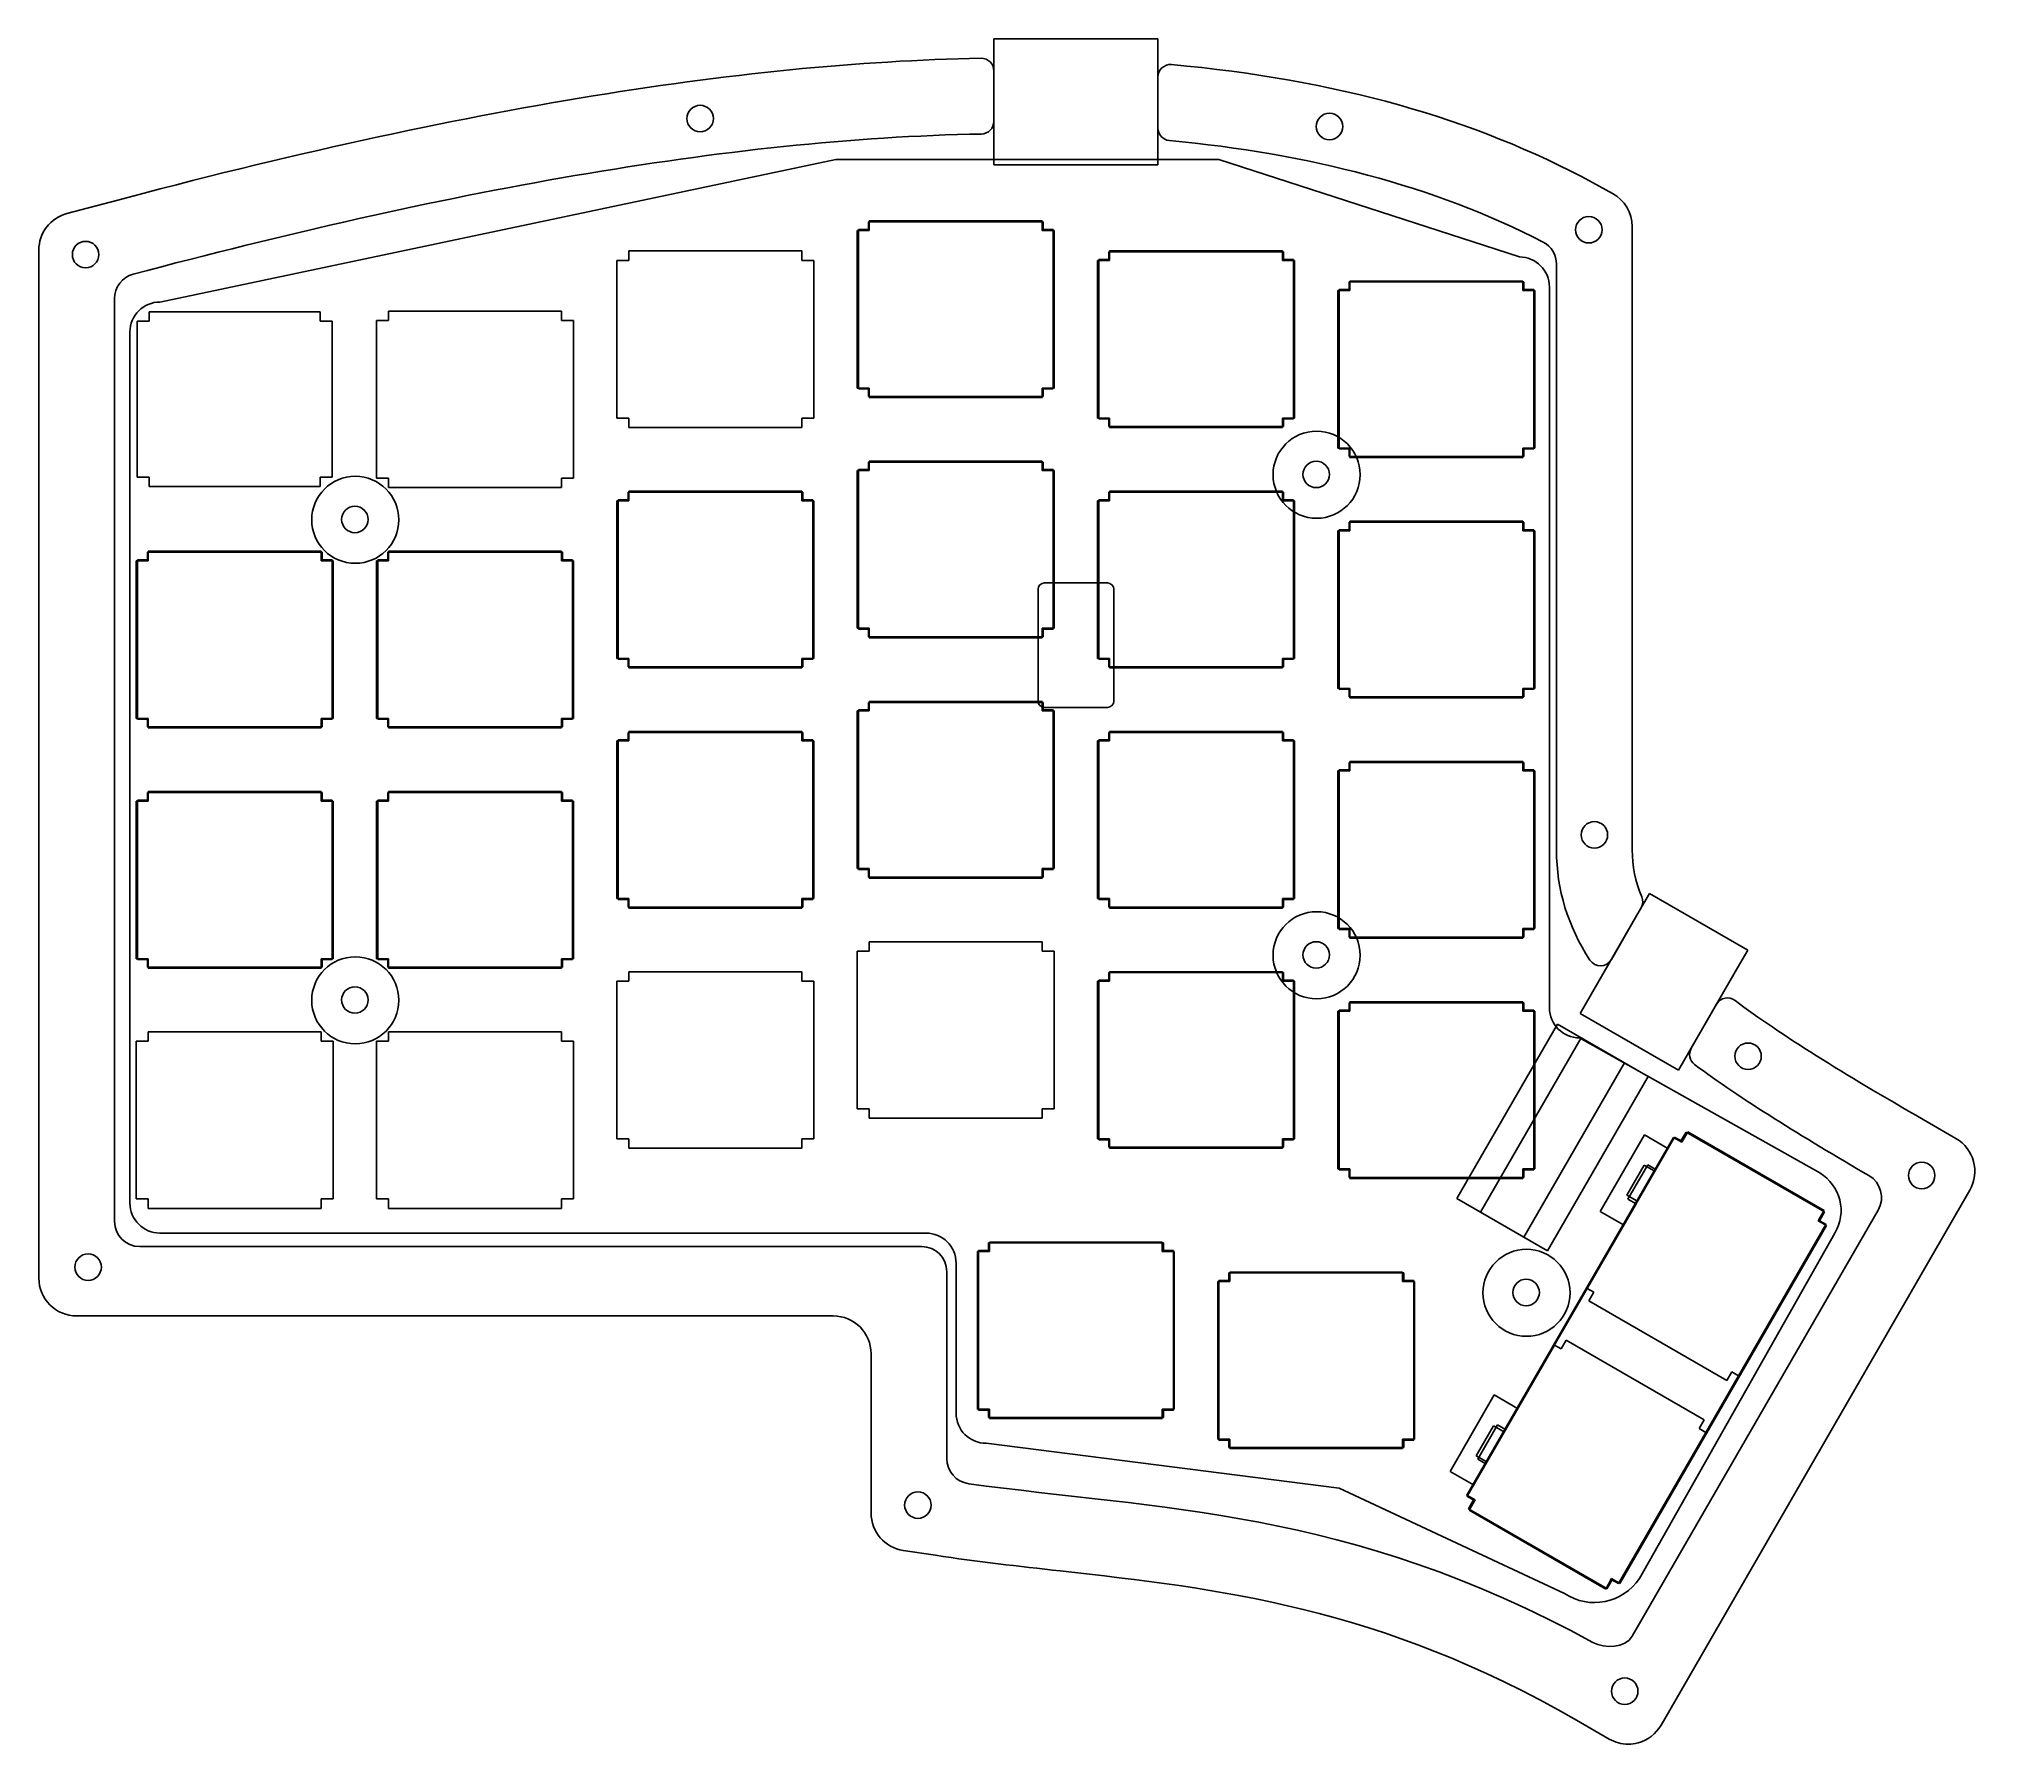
# Model space of a CAD drawing. Extents: x 39 to 193, y 68 to 203.
import ezdxf

# ---------------------------------------------------------------- set-up
doc = ezdxf.new("R2010")
doc.units = 0
doc.layers.add('iris-plate-design-rev2-and-rev3', color=7, linetype='CONTINUOUS')

msp = doc.modelspace()

# ---------------------------------------------------------------- linework, layer by layer
at = {"layer": 'iris-plate-design-rev2-and-rev3', "color": 5}
for p, q in [((114.501786, 193.473912), (114.501786, 203.47375)), ((114.501786, 203.47375), (127.501647, 203.47375)), ((127.501647, 203.47375), (127.501647, 193.473912)), ((127.501647, 193.473912), (114.501786, 193.473912)), ((104.562343, 188.364067), (103.762243, 188.364067)), ((103.762243, 188.364067), (103.762243, 175.714162)), ((104.562343, 188.364067), (103.762243, 188.364067)), ((103.762243, 188.364067), (103.762243, 175.714162)), ((104.562343, 188.964142), (104.562343, 188.364067)), ((118.412398, 188.964142), (104.562343, 188.964142)), ((104.562343, 188.964142), (104.562343, 188.364067)), ((118.412398, 188.964142), (104.562343, 188.964142)), ((118.412398, 188.364067), (118.412398, 188.964142)), ((118.412398, 188.364067), (118.412398, 188.964142)), ((119.212498, 188.364067), (118.412398, 188.364067)), ((119.212498, 188.364067), (118.412398, 188.364067)), ((119.212498, 175.714162), (119.212498, 188.364067)), ((119.212498, 175.714162), (119.212498, 188.364067)), ((123.612342, 186.583174), (123.612342, 185.983099)), ((137.462398, 186.583174), (123.612342, 186.583174)), ((123.612342, 186.583174), (123.612342, 185.983099)), ((137.462398, 186.583174), (123.612342, 186.583174)), ((137.462398, 185.983099), (137.462398, 186.583174)), ((137.462398, 185.983099), (137.462398, 186.583174)), ((123.612342, 185.983099), (122.812242, 185.983099)), ((122.812242, 185.983099), (122.812242, 173.333194)), ((123.612342, 185.983099), (122.812242, 185.983099)), ((122.812242, 185.983099), (122.812242, 173.333194)), ((138.262498, 185.983099), (137.462398, 185.983099)), ((138.262498, 185.983099), (137.462398, 185.983099)), ((138.262498, 173.333194), (138.262498, 185.983099)), ((138.262498, 173.333194), (138.262498, 185.983099)), ((142.662342, 183.602096), (141.862242, 183.602096)), ((141.862242, 183.602096), (141.862242, 170.952191)), ((142.662342, 183.602096), (141.862242, 183.602096)), ((141.862242, 183.602096), (141.862242, 170.952191)), ((142.662342, 184.202171), (142.662342, 183.602096)), ((156.512397, 184.202171), (142.662342, 184.202171)), ((142.662342, 184.202171), (142.662342, 183.602096)), ((156.512397, 184.202171), (142.662342, 184.202171)), ((156.512397, 183.602096), (156.512397, 184.202171)), ((156.512397, 183.602096), (156.512397, 184.202171)), ((157.312497, 183.602096), (156.512397, 183.602096)), ((157.312497, 183.602096), (156.512397, 183.602096)), ((157.312497, 170.952191), (157.312497, 183.602096)), ((157.312497, 170.952191), (157.312497, 183.602096)), ((103.762243, 175.714162), (104.562343, 175.714162)), ((103.762243, 175.714162), (104.562343, 175.714162)), ((104.562343, 175.714162), (104.562343, 175.114087)), ((104.562343, 175.714162), (104.562343, 175.114087)), ((118.412398, 175.114087), (118.412398, 175.714162)), ((118.412398, 175.714162), (119.212498, 175.714162)), ((118.412398, 175.114087), (118.412398, 175.714162)), ((118.412398, 175.714162), (119.212498, 175.714162)), ((104.562343, 175.114087), (118.412398, 175.114087)), ((104.562343, 175.114087), (118.412398, 175.114087)), ((122.812242, 173.333194), (123.612342, 173.333194)), ((122.812242, 173.333194), (123.612342, 173.333194)), ((123.612342, 173.333194), (123.612342, 172.733119)), ((123.612342, 173.333194), (123.612342, 172.733119)), ((123.612342, 172.733119), (137.462398, 172.733119)), ((123.612342, 172.733119), (137.462398, 172.733119)), ((137.462398, 172.733119), (137.462398, 173.333194)), ((137.462398, 173.333194), (138.262498, 173.333194)), ((137.462398, 172.733119), (137.462398, 173.333194)), ((137.462398, 173.333194), (138.262498, 173.333194)), ((141.862242, 170.952191), (142.662342, 170.952191)), ((141.862242, 170.952191), (142.662342, 170.952191)), ((142.662342, 170.952191), (142.662342, 170.352116)), ((142.662342, 170.952191), (142.662342, 170.352116)), ((156.512397, 170.352116), (156.512397, 170.952191)), ((156.512397, 170.952191), (157.312497, 170.952191)), ((156.512397, 170.352116), (156.512397, 170.952191)), ((156.512397, 170.952191), (157.312497, 170.952191)), ((104.562343, 169.314103), (103.762243, 169.314103)), ((103.762243, 169.314103), (103.762243, 156.664197)), ((104.562343, 169.314103), (103.762243, 169.314103)), ((103.762243, 169.314103), (103.762243, 156.664197)), ((104.562343, 169.914178), (104.562343, 169.314103)), ((118.412398, 169.914178), (104.562343, 169.914178)), ((104.562343, 169.914178), (104.562343, 169.314103)), ((118.412398, 169.914178), (104.562343, 169.914178)), ((118.412398, 169.314103), (118.412398, 169.914178)), ((118.412398, 169.314103), (118.412398, 169.914178)), ((119.212498, 169.314103), (118.412398, 169.314103)), ((119.212498, 169.314103), (118.412398, 169.314103)), ((119.212498, 156.664197), (119.212498, 169.314103)), ((119.212498, 156.664197), (119.212498, 169.314103)), ((142.662342, 170.352116), (156.512397, 170.352116)), ((142.662342, 170.352116), (156.512397, 170.352116)), ((85.512343, 166.9331), (84.712243, 166.9331)), ((84.712243, 166.9331), (84.712243, 154.283194)), ((85.512343, 166.9331), (84.712243, 166.9331)), ((84.712243, 166.9331), (84.712243, 154.283194)), ((85.512343, 167.533175), (85.512343, 166.9331)), ((99.362399, 167.533175), (85.512343, 167.533175)), ((85.512343, 167.533175), (85.512343, 166.9331)), ((99.362399, 167.533175), (85.512343, 167.533175)), ((99.362399, 166.9331), (99.362399, 167.533175)), ((99.362399, 166.9331), (99.362399, 167.533175)), ((100.162499, 166.9331), (99.362399, 166.9331)), ((100.162499, 166.9331), (99.362399, 166.9331)), ((100.162499, 154.283194), (100.162499, 166.9331)), ((100.162499, 154.283194), (100.162499, 166.9331)), ((123.612342, 166.9331), (122.812242, 166.9331)), ((122.812242, 166.9331), (122.812242, 154.283194)), ((123.612342, 166.9331), (122.812242, 166.9331)), ((122.812242, 166.9331), (122.812242, 154.283194)), ((123.612342, 167.533175), (123.612342, 166.9331)), ((137.462398, 167.533175), (123.612342, 167.533175)), ((123.612342, 167.533175), (123.612342, 166.9331)), ((137.462398, 167.533175), (123.612342, 167.533175)), ((137.462398, 166.9331), (137.462398, 167.533175)), ((137.462398, 166.9331), (137.462398, 167.533175)), ((138.262498, 166.9331), (137.462398, 166.9331)), ((138.262498, 166.9331), (137.462398, 166.9331)), ((138.262498, 154.283194), (138.262498, 166.9331)), ((138.262498, 154.283194), (138.262498, 166.9331)), ((142.662342, 165.152172), (142.662342, 164.552097)), ((156.512397, 165.152172), (142.662342, 165.152172)), ((142.662342, 165.152172), (142.662342, 164.552097)), ((156.512397, 165.152172), (142.662342, 165.152172)), ((156.512397, 164.552097), (156.512397, 165.152172)), ((156.512397, 164.552097), (156.512397, 165.152172)), ((142.662342, 164.552097), (141.862242, 164.552097)), ((141.862242, 164.552097), (141.862242, 151.902191)), ((142.662342, 164.552097), (141.862242, 164.552097)), ((141.862242, 164.552097), (141.862242, 151.902191)), ((157.312497, 164.552097), (156.512397, 164.552097)), ((157.312497, 164.552097), (156.512397, 164.552097)), ((157.312497, 151.902191), (157.312497, 164.552097)), ((157.312497, 151.902191), (157.312497, 164.552097)), ((47.412344, 162.171094), (46.612244, 162.171094)), ((46.612244, 162.171094), (46.612244, 149.521188)), ((47.412344, 162.171094), (46.612244, 162.171094)), ((46.612244, 162.171094), (46.612244, 149.521188)), ((47.412344, 162.771169), (47.412344, 162.171094)), ((61.2624, 162.771169), (47.412344, 162.771169)), ((47.412344, 162.771169), (47.412344, 162.171094)), ((61.2624, 162.771169), (47.412344, 162.771169)), ((61.2624, 162.171094), (61.2624, 162.771169)), ((61.2624, 162.171094), (61.2624, 162.771169)), ((62.0625, 162.171094), (61.2624, 162.171094)), ((62.0625, 162.171094), (61.2624, 162.171094)), ((62.0625, 149.521188), (62.0625, 162.171094)), ((62.0625, 149.521188), (62.0625, 162.171094)), ((66.462344, 162.171094), (65.662244, 162.171094)), ((65.662244, 162.171094), (65.662244, 149.521188)), ((66.462344, 162.171094), (65.662244, 162.171094)), ((65.662244, 162.171094), (65.662244, 149.521188)), ((66.462344, 162.771169), (66.462344, 162.171094)), ((80.312399, 162.771169), (66.462344, 162.771169)), ((66.462344, 162.771169), (66.462344, 162.171094)), ((80.312399, 162.771169), (66.462344, 162.771169)), ((80.312399, 162.171094), (80.312399, 162.771169)), ((80.312399, 162.171094), (80.312399, 162.771169)), ((81.112499, 162.171094), (80.312399, 162.171094)), ((81.112499, 162.171094), (80.312399, 162.171094)), ((81.112499, 149.521188), (81.112499, 162.171094)), ((81.112499, 149.521188), (81.112499, 162.171094)), ((103.762243, 156.664197), (104.562343, 156.664197)), ((103.762243, 156.664197), (104.562343, 156.664197)), ((104.562343, 156.664197), (104.562343, 156.064122)), ((104.562343, 156.664197), (104.562343, 156.064122)), ((104.562343, 156.064122), (118.412398, 156.064122)), ((104.562343, 156.064122), (118.412398, 156.064122)), ((118.412398, 156.064122), (118.412398, 156.664197)), ((118.412398, 156.664197), (119.212498, 156.664197)), ((118.412398, 156.064122), (118.412398, 156.664197)), ((118.412398, 156.664197), (119.212498, 156.664197)), ((84.712243, 154.283194), (85.512343, 154.283194)), ((84.712243, 154.283194), (85.512343, 154.283194)), ((85.512343, 154.283194), (85.512343, 153.683119)), ((85.512343, 154.283194), (85.512343, 153.683119)), ((99.362399, 153.683119), (99.362399, 154.283194)), ((99.362399, 154.283194), (100.162499, 154.283194)), ((99.362399, 153.683119), (99.362399, 154.283194)), ((99.362399, 154.283194), (100.162499, 154.283194)), ((122.812242, 154.283194), (123.612342, 154.283194)), ((122.812242, 154.283194), (123.612342, 154.283194)), ((123.612342, 154.283194), (123.612342, 153.683119)), ((123.612342, 154.283194), (123.612342, 153.683119)), ((137.462398, 153.683119), (137.462398, 154.283194)), ((137.462398, 154.283194), (138.262498, 154.283194)), ((137.462398, 153.683119), (137.462398, 154.283194)), ((137.462398, 154.283194), (138.262498, 154.283194)), ((85.512343, 153.683119), (99.362399, 153.683119)), ((85.512343, 153.683119), (99.362399, 153.683119)), ((123.612342, 153.683119), (137.462398, 153.683119)), ((123.612342, 153.683119), (137.462398, 153.683119)), ((104.562343, 150.864178), (104.562343, 150.264103)), ((118.412398, 150.864178), (104.562343, 150.864178)), ((104.562343, 150.864178), (104.562343, 150.264103)), ((118.412398, 150.864178), (104.562343, 150.864178)), ((118.412398, 150.264103), (118.412398, 150.864178)), ((118.412398, 150.264103), (118.412398, 150.864178)), ((141.862242, 151.902191), (142.662342, 151.902191)), ((141.862242, 151.902191), (142.662342, 151.902191)), ((142.662342, 151.902191), (142.662342, 151.302116)), ((142.662342, 151.902191), (142.662342, 151.302116)), ((142.662342, 151.302116), (156.512397, 151.302116)), ((142.662342, 151.302116), (156.512397, 151.302116)), ((156.512397, 151.302116), (156.512397, 151.902191)), ((156.512397, 151.902191), (157.312497, 151.902191)), ((156.512397, 151.302116), (156.512397, 151.902191)), ((156.512397, 151.902191), (157.312497, 151.902191)), ((46.612244, 149.521188), (47.412344, 149.521188)), ((46.612244, 149.521188), (47.412344, 149.521188)), ((47.412344, 149.521188), (47.412344, 148.921113)), ((47.412344, 149.521188), (47.412344, 148.921113)), ((61.2624, 148.921113), (61.2624, 149.521188)), ((61.2624, 149.521188), (62.0625, 149.521188)), ((61.2624, 148.921113), (61.2624, 149.521188)), ((61.2624, 149.521188), (62.0625, 149.521188)), ((65.662244, 149.521188), (66.462344, 149.521188)), ((65.662244, 149.521188), (66.462344, 149.521188)), ((66.462344, 149.521188), (66.462344, 148.921113)), ((66.462344, 149.521188), (66.462344, 148.921113)), ((80.312399, 148.921113), (80.312399, 149.521188)), ((80.312399, 149.521188), (81.112499, 149.521188)), ((80.312399, 148.921113), (80.312399, 149.521188)), ((80.312399, 149.521188), (81.112499, 149.521188)), ((104.562343, 150.264103), (103.762243, 150.264103)), ((103.762243, 150.264103), (103.762243, 137.614198)), ((104.562343, 150.264103), (103.762243, 150.264103)), ((103.762243, 150.264103), (103.762243, 137.614198)), ((119.212498, 150.264103), (118.412398, 150.264103)), ((119.212498, 150.264103), (118.412398, 150.264103)), ((119.212498, 137.614198), (119.212498, 150.264103)), ((119.212498, 137.614198), (119.212498, 150.264103)), ((47.412344, 148.921113), (61.2624, 148.921113)), ((47.412344, 148.921113), (61.2624, 148.921113)), ((66.462344, 148.921113), (80.312399, 148.921113)), ((66.462344, 148.921113), (80.312399, 148.921113)), ((85.512343, 147.8831), (84.712243, 147.8831)), ((84.712243, 147.8831), (84.712243, 135.233195)), ((85.512343, 147.8831), (84.712243, 147.8831)), ((84.712243, 147.8831), (84.712243, 135.233195)), ((85.512343, 148.483175), (85.512343, 147.8831)), ((99.362399, 148.483175), (85.512343, 148.483175)), ((85.512343, 148.483175), (85.512343, 147.8831)), ((99.362399, 148.483175), (85.512343, 148.483175)), ((99.362399, 147.8831), (99.362399, 148.483175)), ((99.362399, 147.8831), (99.362399, 148.483175)), ((100.162499, 147.8831), (99.362399, 147.8831)), ((100.162499, 147.8831), (99.362399, 147.8831)), ((100.162499, 135.233195), (100.162499, 147.8831)), ((100.162499, 135.233195), (100.162499, 147.8831)), ((123.612342, 147.8831), (122.812242, 147.8831)), ((122.812242, 147.8831), (122.812242, 135.233195)), ((123.612342, 147.8831), (122.812242, 147.8831)), ((122.812242, 147.8831), (122.812242, 135.233195)), ((123.612342, 148.483175), (123.612342, 147.8831)), ((137.462398, 148.483175), (123.612342, 148.483175)), ((123.612342, 148.483175), (123.612342, 147.8831)), ((137.462398, 148.483175), (123.612342, 148.483175)), ((137.462398, 147.8831), (137.462398, 148.483175)), ((137.462398, 147.8831), (137.462398, 148.483175)), ((138.262498, 147.8831), (137.462398, 147.8831)), ((138.262498, 147.8831), (137.462398, 147.8831)), ((138.262498, 135.233195), (138.262498, 147.8831)), ((138.262498, 135.233195), (138.262498, 147.8831)), ((142.662342, 145.502097), (141.862242, 145.502097)), ((141.862242, 145.502097), (141.862242, 132.852192)), ((142.662342, 145.502097), (141.862242, 145.502097)), ((141.862242, 145.502097), (141.862242, 132.852192)), ((142.662342, 146.102172), (142.662342, 145.502097)), ((156.512397, 146.102172), (142.662342, 146.102172)), ((142.662342, 146.102172), (142.662342, 145.502097)), ((156.512397, 146.102172), (142.662342, 146.102172)), ((156.512397, 145.502097), (156.512397, 146.102172)), ((156.512397, 145.502097), (156.512397, 146.102172)), ((157.312497, 145.502097), (156.512397, 145.502097)), ((157.312497, 145.502097), (156.512397, 145.502097)), ((157.312497, 132.852192), (157.312497, 145.502097)), ((157.312497, 132.852192), (157.312497, 145.502097)), ((47.412344, 143.121094), (46.612244, 143.121094)), ((46.612244, 143.121094), (46.612244, 130.471189)), ((47.412344, 143.121094), (46.612244, 143.121094)), ((46.612244, 143.121094), (46.612244, 130.471189)), ((47.412344, 143.721169), (47.412344, 143.121094)), ((61.2624, 143.721169), (47.412344, 143.721169)), ((47.412344, 143.721169), (47.412344, 143.121094)), ((61.2624, 143.721169), (47.412344, 143.721169)), ((61.2624, 143.121094), (61.2624, 143.721169)), ((61.2624, 143.121094), (61.2624, 143.721169)), ((62.0625, 143.121094), (61.2624, 143.121094)), ((62.0625, 143.121094), (61.2624, 143.121094)), ((62.0625, 130.471189), (62.0625, 143.121094)), ((62.0625, 130.471189), (62.0625, 143.121094)), ((66.462344, 143.121094), (65.662244, 143.121094)), ((65.662244, 143.121094), (65.662244, 130.471189)), ((66.462344, 143.121094), (65.662244, 143.121094)), ((65.662244, 143.121094), (65.662244, 130.471189)), ((66.462344, 143.721169), (66.462344, 143.121094)), ((80.312399, 143.721169), (66.462344, 143.721169)), ((66.462344, 143.721169), (66.462344, 143.121094)), ((80.312399, 143.721169), (66.462344, 143.721169)), ((80.312399, 143.121094), (80.312399, 143.721169)), ((80.312399, 143.121094), (80.312399, 143.721169)), ((81.112499, 143.121094), (80.312399, 143.121094)), ((81.112499, 143.121094), (80.312399, 143.121094)), ((81.112499, 130.471189), (81.112499, 143.121094)), ((81.112499, 130.471189), (81.112499, 143.121094)), ((103.762243, 137.614198), (104.562343, 137.614198)), ((103.762243, 137.614198), (104.562343, 137.614198)), ((104.562343, 137.614198), (104.562343, 137.014123)), ((104.562343, 137.614198), (104.562343, 137.014123)), ((104.562343, 137.014123), (118.412398, 137.014123)), ((104.562343, 137.014123), (118.412398, 137.014123)), ((118.412398, 137.014123), (118.412398, 137.614198)), ((118.412398, 137.614198), (119.212498, 137.614198)), ((118.412398, 137.014123), (118.412398, 137.614198)), ((118.412398, 137.614198), (119.212498, 137.614198)), ((84.712243, 135.233195), (85.512343, 135.233195)), ((84.712243, 135.233195), (85.512343, 135.233195)), ((85.512343, 135.233195), (85.512343, 134.63312)), ((85.512343, 135.233195), (85.512343, 134.63312)), ((85.512343, 134.63312), (99.362399, 134.63312)), ((85.512343, 134.63312), (99.362399, 134.63312)), ((99.362399, 134.63312), (99.362399, 135.233195)), ((99.362399, 135.233195), (100.162499, 135.233195)), ((99.362399, 134.63312), (99.362399, 135.233195)), ((99.362399, 135.233195), (100.162499, 135.233195)), ((122.812242, 135.233195), (123.612342, 135.233195)), ((122.812242, 135.233195), (123.612342, 135.233195)), ((123.612342, 135.233195), (123.612342, 134.63312)), ((123.612342, 135.233195), (123.612342, 134.63312)), ((123.612342, 134.63312), (137.462398, 134.63312)), ((123.612342, 134.63312), (137.462398, 134.63312)), ((137.462398, 134.63312), (137.462398, 135.233195)), ((137.462398, 135.233195), (138.262498, 135.233195)), ((137.462398, 134.63312), (137.462398, 135.233195)), ((137.462398, 135.233195), (138.262498, 135.233195)), ((141.862242, 132.852192), (142.662342, 132.852192)), ((141.862242, 132.852192), (142.662342, 132.852192)), ((142.662342, 132.852192), (142.662342, 132.252117)), ((142.662342, 132.852192), (142.662342, 132.252117)), ((156.512397, 132.252117), (156.512397, 132.852192)), ((156.512397, 132.852192), (157.312497, 132.852192)), ((156.512397, 132.252117), (156.512397, 132.852192)), ((156.512397, 132.852192), (157.312497, 132.852192)), ((142.662342, 132.252117), (156.512397, 132.252117)), ((142.662342, 132.252117), (156.512397, 132.252117)), ((46.612244, 130.471189), (47.412344, 130.471189)), ((46.612244, 130.471189), (47.412344, 130.471189)), ((47.412344, 130.471189), (47.412344, 129.871114)), ((47.412344, 130.471189), (47.412344, 129.871114)), ((47.412344, 129.871114), (61.2624, 129.871114)), ((47.412344, 129.871114), (61.2624, 129.871114)), ((61.2624, 129.871114), (61.2624, 130.471189)), ((61.2624, 130.471189), (62.0625, 130.471189)), ((61.2624, 129.871114), (61.2624, 130.471189)), ((61.2624, 130.471189), (62.0625, 130.471189)), ((65.662244, 130.471189), (66.462344, 130.471189)), ((65.662244, 130.471189), (66.462344, 130.471189)), ((66.462344, 130.471189), (66.462344, 129.871114)), ((66.462344, 130.471189), (66.462344, 129.871114)), ((66.462344, 129.871114), (80.312399, 129.871114)), ((66.462344, 129.871114), (80.312399, 129.871114)), ((80.312399, 129.871114), (80.312399, 130.471189)), ((80.312399, 130.471189), (81.112499, 130.471189)), ((80.312399, 129.871114), (80.312399, 130.471189)), ((80.312399, 130.471189), (81.112499, 130.471189)), ((123.612342, 129.433176), (123.612342, 128.833101)), ((137.462398, 129.433176), (123.612342, 129.433176)), ((137.462398, 128.833101), (137.462398, 129.433176)), ((123.612342, 128.833101), (122.812242, 128.833101)), ((122.812242, 128.833101), (122.812242, 116.183195)), ((138.262498, 128.833101), (137.462398, 128.833101)), ((138.262498, 116.183195), (138.262498, 128.833101)), ((142.662342, 126.452098), (141.862242, 126.452098)), ((141.862242, 126.452098), (141.862242, 113.802192)), ((142.662342, 126.452098), (141.862242, 126.452098)), ((141.862242, 126.452098), (141.862242, 113.802192)), ((142.662342, 127.052173), (142.662342, 126.452098)), ((156.512397, 127.052173), (142.662342, 127.052173)), ((142.662342, 127.052173), (142.662342, 126.452098)), ((156.512397, 127.052173), (142.662342, 127.052173)), ((156.512397, 126.452098), (156.512397, 127.052173)), ((156.512397, 126.452098), (156.512397, 127.052173)), ((157.312497, 126.452098), (156.512397, 126.452098)), ((157.312497, 126.452098), (156.512397, 126.452098)), ((157.312497, 113.802192), (157.312497, 126.452098)), ((157.312497, 113.802192), (157.312497, 126.452098)), ((122.812242, 116.183195), (123.612342, 116.183195)), ((123.612342, 116.183195), (123.612342, 115.58312)), ((123.612342, 115.58312), (137.462398, 115.58312)), ((137.462398, 115.58312), (137.462398, 116.183195)), ((137.462398, 116.183195), (138.262498, 116.183195)), ((168.455865, 116.39391), (166.974198, 113.827451)), ((168.455865, 116.39391), (166.974198, 113.827451)), ((168.975154, 116.094048), (168.455865, 116.39391)), ((168.975154, 116.094048), (168.455865, 116.39391)), ((169.380848, 116.796782), (168.975154, 116.094048)), ((169.380848, 116.796782), (168.975154, 116.094048)), ((180.349062, 110.464421), (169.380848, 116.796782)), ((180.349062, 110.464421), (169.380848, 116.796782)), ((166.332848, 114.197868), (164.762987, 111.47901)), ((166.332848, 114.197868), (164.762987, 111.47901)), ((166.974198, 113.827451), (166.332848, 114.197868)), ((166.974198, 113.827451), (166.332848, 114.197868)), ((141.862242, 113.802192), (142.662342, 113.802192)), ((141.862242, 113.802192), (142.662342, 113.802192)), ((142.662342, 113.802192), (142.662342, 113.202117)), ((142.662342, 113.802192), (142.662342, 113.202117)), ((142.662342, 113.202117), (156.512397, 113.202117)), ((142.662342, 113.202117), (156.512397, 113.202117)), ((156.512397, 113.202117), (156.512397, 113.802192)), ((156.512397, 113.802192), (157.312497, 113.802192)), ((156.512397, 113.202117), (156.512397, 113.802192)), ((156.512397, 113.802192), (157.312497, 113.802192)), ((165.404337, 111.108593), (155.067949, 93.205474)), ((165.404337, 111.108593), (155.067949, 93.205474)), ((164.762987, 111.47901), (165.404337, 111.108593)), ((164.762987, 111.47901), (165.404337, 111.108593)), ((164.023212, 80.987722), (180.462656, 109.461826)), ((164.023212, 80.987722), (180.462656, 109.461826)), ((179.943367, 109.761688), (180.349062, 110.464421)), ((179.943367, 109.761688), (180.349062, 110.464421)), ((180.462656, 109.461826), (179.943367, 109.761688)), ((180.462656, 109.461826), (179.943367, 109.761688)), ((114.087343, 108.002173), (114.087343, 107.402098)), ((127.937398, 108.002173), (114.087343, 108.002173)), ((114.087343, 108.002173), (114.087343, 107.402098)), ((127.937398, 108.002173), (114.087343, 108.002173)), ((127.937398, 107.402098), (127.937398, 108.002173)), ((127.937398, 107.402098), (127.937398, 108.002173)), ((114.087343, 107.402098), (113.287243, 107.402098)), ((113.287243, 107.402098), (113.287243, 94.752193)), ((114.087343, 107.402098), (113.287243, 107.402098)), ((113.287243, 107.402098), (113.287243, 94.752193)), ((128.737498, 107.402098), (127.937398, 107.402098)), ((128.737498, 107.402098), (127.937398, 107.402098)), ((128.737498, 94.752193), (128.737498, 107.402098)), ((128.737498, 94.752193), (128.737498, 107.402098)), ((133.137342, 105.021095), (132.337242, 105.021095)), ((132.337242, 105.021095), (132.337242, 92.37119)), ((133.137342, 105.021095), (132.337242, 105.021095)), ((132.337242, 105.021095), (132.337242, 92.37119)), ((133.137342, 105.62117), (133.137342, 105.021095)), ((146.987397, 105.62117), (133.137342, 105.62117)), ((133.137342, 105.62117), (133.137342, 105.021095)), ((146.987397, 105.62117), (133.137342, 105.62117)), ((146.987397, 105.021095), (146.987397, 105.62117)), ((146.987397, 105.021095), (146.987397, 105.62117)), ((147.787497, 105.021095), (146.987397, 105.021095)), ((147.787497, 105.021095), (146.987397, 105.021095)), ((147.787497, 92.37119), (147.787497, 105.021095)), ((147.787497, 92.37119), (147.787497, 105.021095)), ((113.287243, 94.752193), (114.087343, 94.752193)), ((113.287243, 94.752193), (114.087343, 94.752193)), ((114.087343, 94.752193), (114.087343, 94.152118)), ((114.087343, 94.752193), (114.087343, 94.152118)), ((114.087343, 94.152118), (127.937398, 94.152118)), ((114.087343, 94.152118), (127.937398, 94.152118)), ((127.937398, 94.152118), (127.937398, 94.752193)), ((127.937398, 94.752193), (128.737498, 94.752193)), ((127.937398, 94.152118), (127.937398, 94.752193)), ((127.937398, 94.752193), (128.737498, 94.752193)), ((132.337242, 92.37119), (133.137342, 92.37119)), ((132.337242, 92.37119), (133.137342, 92.37119)), ((133.137342, 92.37119), (133.137342, 91.771115)), ((133.137342, 92.37119), (133.137342, 91.771115)), ((146.987397, 91.771115), (146.987397, 92.37119)), ((146.987397, 92.37119), (147.787497, 92.37119)), ((146.987397, 91.771115), (146.987397, 92.37119)), ((146.987397, 92.37119), (147.787497, 92.37119)), ((154.426599, 93.575891), (152.856738, 90.85668)), ((154.426599, 93.575891), (152.856738, 90.85668)), ((155.067949, 93.205474), (154.426599, 93.575891)), ((155.067949, 93.205474), (154.426599, 93.575891)), ((133.137342, 91.771115), (146.987397, 91.771115)), ((133.137342, 91.771115), (146.987397, 91.771115)), ((152.856738, 90.85668), (153.498088, 90.486263)), ((152.856738, 90.85668), (153.498088, 90.486263)), ((153.498088, 90.486263), (152.016421, 87.919805)), ((153.498088, 90.486263), (152.016421, 87.919805)), ((152.016421, 87.919805), (152.53571, 87.619944)), ((152.016421, 87.919805), (152.53571, 87.619944)), ((152.53571, 87.619944), (152.130015, 86.917563)), ((152.53571, 87.619944), (152.130015, 86.917563)), ((152.130015, 86.917563), (163.098229, 80.585202)), ((152.130015, 86.917563), (163.098229, 80.585202)), ((163.098229, 80.585202), (163.503923, 81.287583)), ((163.098229, 80.585202), (163.503923, 81.287583)), ((163.503923, 81.287583), (164.023212, 80.987722)), ((163.503923, 81.287583), (164.023212, 80.987722))]:
    msp.add_line(p, q, dxfattribs=at)
at = {"layer": 'iris-plate-design-rev2-and-rev3', "color": 4}
for p, q in [((114.501574, 196.923937), (114.501574, 200.926907)), ((127.501365, 200.430901), (127.501365, 196.405707)), ((163.530911, 191.220932), (161.959992, 192.072185)), ((43.242229, 190.209871), (41.021846, 189.612265)), ((104.562343, 188.364067), (103.762243, 188.364067)), ((103.762243, 188.364067), (103.762243, 175.714162)), ((104.562343, 188.364067), (103.762243, 188.364067)), ((103.762243, 188.364067), (103.762243, 175.714162)), ((104.562343, 188.364067), (103.762243, 188.364067)), ((103.762243, 188.364067), (103.762243, 175.714162)), ((104.562343, 188.964142), (104.562343, 188.364067)), ((118.412398, 188.964142), (104.562343, 188.964142)), ((104.562343, 188.964142), (104.562343, 188.364067)), ((118.412398, 188.964142), (104.562343, 188.964142)), ((104.562343, 188.964142), (104.562343, 188.364067)), ((118.412398, 188.964142), (104.562343, 188.964142)), ((118.412398, 188.364067), (118.412398, 188.964142)), ((118.412398, 188.364067), (118.412398, 188.964142)), ((118.412398, 188.364067), (118.412398, 188.964142)), ((119.212498, 188.364067), (118.412398, 188.364067)), ((119.212498, 188.364067), (118.412398, 188.364067)), ((119.212498, 188.364067), (118.412398, 188.364067)), ((119.212498, 175.714162), (119.212498, 188.364067)), ((119.212498, 175.714162), (119.212498, 188.364067)), ((119.212498, 175.714162), (119.212498, 188.364067)), ((165.101478, 139.1721), (165.101478, 188.583565)), ((38.801462, 186.715254), (38.801462, 105.215828)), ((123.612342, 186.583174), (123.612342, 185.983099)), ((137.462398, 186.583174), (123.612342, 186.583174)), ((123.612342, 186.583174), (123.612342, 185.983099)), ((137.462398, 186.583174), (123.612342, 186.583174)), ((123.612342, 186.583174), (123.612342, 185.983099)), ((137.462398, 186.583174), (123.612342, 186.583174)), ((123.612342, 186.583174), (123.612342, 185.983099)), ((137.462398, 186.583174), (123.612342, 186.583174)), ((137.462398, 185.983099), (137.462398, 186.583174)), ((137.462398, 185.983099), (137.462398, 186.583174)), ((137.462398, 185.983099), (137.462398, 186.583174)), ((137.462398, 185.983099), (137.462398, 186.583174)), ((158.037455, 187.360132), (158.037455, 187.360132)), ((123.612342, 185.983099), (122.812242, 185.983099)), ((122.812242, 185.983099), (122.812242, 173.333194)), ((123.612342, 185.983099), (122.812242, 185.983099)), ((122.812242, 185.983099), (122.812242, 173.333194)), ((123.612342, 185.983099), (122.812242, 185.983099)), ((122.812242, 185.983099), (122.812242, 173.333194)), ((123.612342, 185.983099), (122.812242, 185.983099)), ((122.812242, 185.983099), (122.812242, 173.333194)), ((138.262498, 185.983099), (137.462398, 185.983099)), ((138.262498, 185.983099), (137.462398, 185.983099)), ((138.262498, 185.983099), (137.462398, 185.983099)), ((138.262498, 185.983099), (137.462398, 185.983099)), ((138.262498, 173.333194), (138.262498, 185.983099)), ((138.262498, 173.333194), (138.262498, 185.983099)), ((138.262498, 173.333194), (138.262498, 185.983099)), ((138.262498, 173.333194), (138.262498, 185.983099)), ((159.101433, 185.593068), (159.101433, 139.1721)), ((142.662342, 183.602096), (141.862242, 183.602096)), ((141.862242, 183.602096), (141.862242, 170.952191)), ((142.662342, 183.602096), (141.862242, 183.602096)), ((141.862242, 183.602096), (141.862242, 170.952191)), ((142.662342, 183.602096), (141.862242, 183.602096)), ((141.862242, 183.602096), (141.862242, 170.952191)), ((142.662342, 183.602096), (141.862242, 183.602096)), ((141.862242, 183.602096), (141.862242, 170.952191)), ((142.662342, 184.202171), (142.662342, 183.602096)), ((156.512397, 184.202171), (142.662342, 184.202171)), ((142.662342, 184.202171), (142.662342, 183.602096)), ((156.512397, 184.202171), (142.662342, 184.202171)), ((142.662342, 184.202171), (142.662342, 183.602096)), ((156.512397, 184.202171), (142.662342, 184.202171)), ((142.662342, 184.202171), (142.662342, 183.602096)), ((156.512397, 184.202171), (142.662342, 184.202171)), ((156.512397, 183.602096), (156.512397, 184.202171)), ((156.512397, 183.602096), (156.512397, 184.202171)), ((156.512397, 183.602096), (156.512397, 184.202171)), ((156.512397, 183.602096), (156.512397, 184.202171)), ((157.312497, 183.602096), (156.512397, 183.602096)), ((157.312497, 183.602096), (156.512397, 183.602096)), ((157.312497, 183.602096), (156.512397, 183.602096)), ((157.312497, 183.602096), (156.512397, 183.602096)), ((157.312497, 170.952191), (157.312497, 183.602096)), ((157.312497, 170.952191), (157.312497, 183.602096)), ((157.312497, 170.952191), (157.312497, 183.602096)), ((157.312497, 170.952191), (157.312497, 183.602096)), ((44.801507, 109.712334), (44.801507, 182.877032)), ((103.762243, 175.714162), (104.562343, 175.714162)), ((103.762243, 175.714162), (104.562343, 175.714162)), ((103.762243, 175.714162), (104.562343, 175.714162)), ((104.562343, 175.714162), (104.562343, 175.114087)), ((104.562343, 175.714162), (104.562343, 175.114087)), ((104.562343, 175.714162), (104.562343, 175.114087)), ((118.412398, 175.114087), (118.412398, 175.714162)), ((118.412398, 175.714162), (119.212498, 175.714162)), ((118.412398, 175.114087), (118.412398, 175.714162)), ((118.412398, 175.714162), (119.212498, 175.714162)), ((118.412398, 175.114087), (118.412398, 175.714162)), ((118.412398, 175.714162), (119.212498, 175.714162)), ((104.562343, 175.114087), (118.412398, 175.114087)), ((104.562343, 175.114087), (118.412398, 175.114087)), ((104.562343, 175.114087), (118.412398, 175.114087)), ((122.812242, 173.333194), (123.612342, 173.333194)), ((122.812242, 173.333194), (123.612342, 173.333194)), ((122.812242, 173.333194), (123.612342, 173.333194)), ((122.812242, 173.333194), (123.612342, 173.333194)), ((123.612342, 173.333194), (123.612342, 172.733119)), ((123.612342, 173.333194), (123.612342, 172.733119)), ((123.612342, 173.333194), (123.612342, 172.733119)), ((123.612342, 173.333194), (123.612342, 172.733119)), ((123.612342, 172.733119), (137.462398, 172.733119)), ((123.612342, 172.733119), (137.462398, 172.733119)), ((123.612342, 172.733119), (137.462398, 172.733119)), ((123.612342, 172.733119), (137.462398, 172.733119)), ((137.462398, 172.733119), (137.462398, 173.333194)), ((137.462398, 173.333194), (138.262498, 173.333194)), ((137.462398, 172.733119), (137.462398, 173.333194)), ((137.462398, 173.333194), (138.262498, 173.333194)), ((137.462398, 172.733119), (137.462398, 173.333194)), ((137.462398, 173.333194), (138.262498, 173.333194)), ((137.462398, 172.733119), (137.462398, 173.333194)), ((137.462398, 173.333194), (138.262498, 173.333194)), ((141.862242, 170.952191), (142.662342, 170.952191)), ((141.862242, 170.952191), (142.662342, 170.952191)), ((141.862242, 170.952191), (142.662342, 170.952191)), ((141.862242, 170.952191), (142.662342, 170.952191)), ((142.662342, 170.952191), (142.662342, 170.352116)), ((142.662342, 170.952191), (142.662342, 170.352116)), ((142.662342, 170.952191), (142.662342, 170.352116)), ((142.662342, 170.952191), (142.662342, 170.352116)), ((156.512397, 170.352116), (156.512397, 170.952191)), ((156.512397, 170.952191), (157.312497, 170.952191)), ((156.512397, 170.352116), (156.512397, 170.952191)), ((156.512397, 170.952191), (157.312497, 170.952191)), ((156.512397, 170.352116), (156.512397, 170.952191)), ((156.512397, 170.952191), (157.312497, 170.952191)), ((156.512397, 170.352116), (156.512397, 170.952191)), ((156.512397, 170.952191), (157.312497, 170.952191)), ((104.562343, 169.314103), (103.762243, 169.314103)), ((103.762243, 169.314103), (103.762243, 156.664197)), ((104.562343, 169.314103), (103.762243, 169.314103)), ((103.762243, 169.314103), (103.762243, 156.664197)), ((104.562343, 169.314103), (103.762243, 169.314103)), ((103.762243, 169.314103), (103.762243, 156.664197)), ((104.562343, 169.314103), (103.762243, 169.314103)), ((103.762243, 169.314103), (103.762243, 156.664197)), ((104.562343, 169.914178), (104.562343, 169.314103)), ((118.412398, 169.914178), (104.562343, 169.914178)), ((104.562343, 169.914178), (104.562343, 169.314103)), ((118.412398, 169.914178), (104.562343, 169.914178)), ((104.562343, 169.914178), (104.562343, 169.314103)), ((118.412398, 169.914178), (104.562343, 169.914178)), ((104.562343, 169.914178), (104.562343, 169.314103)), ((118.412398, 169.914178), (104.562343, 169.914178)), ((118.412398, 169.314103), (118.412398, 169.914178)), ((118.412398, 169.314103), (118.412398, 169.914178)), ((118.412398, 169.314103), (118.412398, 169.914178)), ((118.412398, 169.314103), (118.412398, 169.914178)), ((119.212498, 169.314103), (118.412398, 169.314103)), ((119.212498, 169.314103), (118.412398, 169.314103)), ((119.212498, 169.314103), (118.412398, 169.314103)), ((119.212498, 169.314103), (118.412398, 169.314103)), ((119.212498, 156.664197), (119.212498, 169.314103)), ((119.212498, 156.664197), (119.212498, 169.314103)), ((119.212498, 156.664197), (119.212498, 169.314103)), ((119.212498, 156.664197), (119.212498, 169.314103)), ((142.662342, 170.352116), (156.512397, 170.352116)), ((142.662342, 170.352116), (156.512397, 170.352116)), ((142.662342, 170.352116), (156.512397, 170.352116)), ((142.662342, 170.352116), (156.512397, 170.352116)), ((85.512343, 166.9331), (84.712243, 166.9331)), ((84.712243, 166.9331), (84.712243, 154.283194)), ((85.512343, 166.9331), (84.712243, 166.9331)), ((84.712243, 166.9331), (84.712243, 154.283194)), ((85.512343, 166.9331), (84.712243, 166.9331)), ((84.712243, 166.9331), (84.712243, 154.283194)), ((85.512343, 166.9331), (84.712243, 166.9331)), ((84.712243, 166.9331), (84.712243, 154.283194)), ((85.512343, 167.533175), (85.512343, 166.9331)), ((99.362399, 167.533175), (85.512343, 167.533175)), ((85.512343, 167.533175), (85.512343, 166.9331)), ((99.362399, 167.533175), (85.512343, 167.533175)), ((85.512343, 167.533175), (85.512343, 166.9331)), ((99.362399, 167.533175), (85.512343, 167.533175)), ((85.512343, 167.533175), (85.512343, 166.9331)), ((99.362399, 167.533175), (85.512343, 167.533175)), ((99.362399, 166.9331), (99.362399, 167.533175)), ((99.362399, 166.9331), (99.362399, 167.533175)), ((99.362399, 166.9331), (99.362399, 167.533175)), ((99.362399, 166.9331), (99.362399, 167.533175)), ((100.162499, 166.9331), (99.362399, 166.9331)), ((100.162499, 166.9331), (99.362399, 166.9331)), ((100.162499, 166.9331), (99.362399, 166.9331)), ((100.162499, 166.9331), (99.362399, 166.9331)), ((100.162499, 154.283194), (100.162499, 166.9331)), ((100.162499, 154.283194), (100.162499, 166.9331)), ((100.162499, 154.283194), (100.162499, 166.9331)), ((100.162499, 154.283194), (100.162499, 166.9331)), ((123.612342, 166.9331), (122.812242, 166.9331)), ((122.812242, 166.9331), (122.812242, 154.283194)), ((123.612342, 166.9331), (122.812242, 166.9331)), ((122.812242, 166.9331), (122.812242, 154.283194)), ((123.612342, 166.9331), (122.812242, 166.9331)), ((122.812242, 166.9331), (122.812242, 154.283194)), ((123.612342, 166.9331), (122.812242, 166.9331)), ((122.812242, 166.9331), (122.812242, 154.283194)), ((123.612342, 167.533175), (123.612342, 166.9331)), ((137.462398, 167.533175), (123.612342, 167.533175)), ((123.612342, 167.533175), (123.612342, 166.9331)), ((137.462398, 167.533175), (123.612342, 167.533175)), ((123.612342, 167.533175), (123.612342, 166.9331)), ((137.462398, 167.533175), (123.612342, 167.533175)), ((123.612342, 167.533175), (123.612342, 166.9331)), ((137.462398, 167.533175), (123.612342, 167.533175)), ((137.462398, 166.9331), (137.462398, 167.533175)), ((137.462398, 166.9331), (137.462398, 167.533175)), ((137.462398, 166.9331), (137.462398, 167.533175)), ((137.462398, 166.9331), (137.462398, 167.533175)), ((138.262498, 166.9331), (137.462398, 166.9331)), ((138.262498, 166.9331), (137.462398, 166.9331)), ((138.262498, 166.9331), (137.462398, 166.9331)), ((138.262498, 166.9331), (137.462398, 166.9331)), ((138.262498, 154.283194), (138.262498, 166.9331)), ((138.262498, 154.283194), (138.262498, 166.9331)), ((138.262498, 154.283194), (138.262498, 166.9331)), ((138.262498, 154.283194), (138.262498, 166.9331)), ((142.662342, 165.152172), (142.662342, 164.552097)), ((156.512397, 165.152172), (142.662342, 165.152172)), ((142.662342, 165.152172), (142.662342, 164.552097)), ((156.512397, 165.152172), (142.662342, 165.152172)), ((142.662342, 165.152172), (142.662342, 164.552097)), ((156.512397, 165.152172), (142.662342, 165.152172)), ((142.662342, 165.152172), (142.662342, 164.552097)), ((156.512397, 165.152172), (142.662342, 165.152172)), ((156.512397, 164.552097), (156.512397, 165.152172)), ((156.512397, 164.552097), (156.512397, 165.152172)), ((156.512397, 164.552097), (156.512397, 165.152172)), ((156.512397, 164.552097), (156.512397, 165.152172)), ((142.662342, 164.552097), (141.862242, 164.552097)), ((141.862242, 164.552097), (141.862242, 151.902191)), ((142.662342, 164.552097), (141.862242, 164.552097)), ((141.862242, 164.552097), (141.862242, 151.902191)), ((142.662342, 164.552097), (141.862242, 164.552097)), ((141.862242, 164.552097), (141.862242, 151.902191)), ((142.662342, 164.552097), (141.862242, 164.552097)), ((141.862242, 164.552097), (141.862242, 151.902191)), ((157.312497, 164.552097), (156.512397, 164.552097)), ((157.312497, 164.552097), (156.512397, 164.552097)), ((157.312497, 164.552097), (156.512397, 164.552097)), ((157.312497, 164.552097), (156.512397, 164.552097)), ((157.312497, 151.902191), (157.312497, 164.552097)), ((157.312497, 151.902191), (157.312497, 164.552097)), ((157.312497, 151.902191), (157.312497, 164.552097)), ((157.312497, 151.902191), (157.312497, 164.552097)), ((47.412344, 162.171094), (46.612244, 162.171094)), ((46.612244, 162.171094), (46.612244, 149.521188)), ((47.412344, 162.171094), (46.612244, 162.171094)), ((46.612244, 162.171094), (46.612244, 149.521188)), ((47.412344, 162.171094), (46.612244, 162.171094)), ((46.612244, 162.171094), (46.612244, 149.521188)), ((47.412344, 162.171094), (46.612244, 162.171094)), ((46.612244, 162.171094), (46.612244, 149.521188)), ((47.412344, 162.771169), (47.412344, 162.171094)), ((61.2624, 162.771169), (47.412344, 162.771169)), ((47.412344, 162.771169), (47.412344, 162.171094)), ((61.2624, 162.771169), (47.412344, 162.771169)), ((47.412344, 162.771169), (47.412344, 162.171094)), ((61.2624, 162.771169), (47.412344, 162.771169)), ((47.412344, 162.771169), (47.412344, 162.171094)), ((61.2624, 162.771169), (47.412344, 162.771169)), ((61.2624, 162.171094), (61.2624, 162.771169)), ((61.2624, 162.171094), (61.2624, 162.771169)), ((61.2624, 162.171094), (61.2624, 162.771169)), ((61.2624, 162.171094), (61.2624, 162.771169)), ((62.0625, 162.171094), (61.2624, 162.171094)), ((62.0625, 162.171094), (61.2624, 162.171094)), ((62.0625, 162.171094), (61.2624, 162.171094)), ((62.0625, 162.171094), (61.2624, 162.171094)), ((62.0625, 149.521188), (62.0625, 162.171094)), ((62.0625, 149.521188), (62.0625, 162.171094)), ((62.0625, 149.521188), (62.0625, 162.171094)), ((62.0625, 149.521188), (62.0625, 162.171094)), ((66.462344, 162.171094), (65.662244, 162.171094)), ((65.662244, 162.171094), (65.662244, 149.521188)), ((66.462344, 162.171094), (65.662244, 162.171094)), ((65.662244, 162.171094), (65.662244, 149.521188)), ((66.462344, 162.171094), (65.662244, 162.171094)), ((65.662244, 162.171094), (65.662244, 149.521188)), ((66.462344, 162.171094), (65.662244, 162.171094)), ((65.662244, 162.171094), (65.662244, 149.521188)), ((66.462344, 162.771169), (66.462344, 162.171094)), ((80.312399, 162.771169), (66.462344, 162.771169)), ((66.462344, 162.771169), (66.462344, 162.171094)), ((80.312399, 162.771169), (66.462344, 162.771169)), ((66.462344, 162.771169), (66.462344, 162.171094)), ((80.312399, 162.771169), (66.462344, 162.771169)), ((66.462344, 162.771169), (66.462344, 162.171094)), ((80.312399, 162.771169), (66.462344, 162.771169)), ((80.312399, 162.171094), (80.312399, 162.771169)), ((80.312399, 162.171094), (80.312399, 162.771169)), ((80.312399, 162.171094), (80.312399, 162.771169)), ((80.312399, 162.171094), (80.312399, 162.771169)), ((81.112499, 162.171094), (80.312399, 162.171094)), ((81.112499, 162.171094), (80.312399, 162.171094)), ((81.112499, 162.171094), (80.312399, 162.171094)), ((81.112499, 162.171094), (80.312399, 162.171094)), ((81.112499, 149.521188), (81.112499, 162.171094)), ((81.112499, 149.521188), (81.112499, 162.171094)), ((81.112499, 149.521188), (81.112499, 162.171094)), ((81.112499, 149.521188), (81.112499, 162.171094)), ((103.762243, 156.664197), (104.562343, 156.664197)), ((103.762243, 156.664197), (104.562343, 156.664197)), ((103.762243, 156.664197), (104.562343, 156.664197)), ((103.762243, 156.664197), (104.562343, 156.664197)), ((104.562343, 156.664197), (104.562343, 156.064122)), ((104.562343, 156.664197), (104.562343, 156.064122)), ((104.562343, 156.664197), (104.562343, 156.064122)), ((104.562343, 156.664197), (104.562343, 156.064122)), ((104.562343, 156.064122), (118.412398, 156.064122)), ((104.562343, 156.064122), (118.412398, 156.064122)), ((104.562343, 156.064122), (118.412398, 156.064122)), ((104.562343, 156.064122), (118.412398, 156.064122)), ((118.412398, 156.064122), (118.412398, 156.664197)), ((118.412398, 156.664197), (119.212498, 156.664197)), ((118.412398, 156.064122), (118.412398, 156.664197)), ((118.412398, 156.664197), (119.212498, 156.664197)), ((118.412398, 156.064122), (118.412398, 156.664197)), ((118.412398, 156.664197), (119.212498, 156.664197)), ((118.412398, 156.064122), (118.412398, 156.664197)), ((118.412398, 156.664197), (119.212498, 156.664197)), ((84.712243, 154.283194), (85.512343, 154.283194)), ((84.712243, 154.283194), (85.512343, 154.283194)), ((84.712243, 154.283194), (85.512343, 154.283194)), ((84.712243, 154.283194), (85.512343, 154.283194)), ((85.512343, 154.283194), (85.512343, 153.683119)), ((85.512343, 154.283194), (85.512343, 153.683119)), ((85.512343, 154.283194), (85.512343, 153.683119)), ((85.512343, 154.283194), (85.512343, 153.683119)), ((99.362399, 153.683119), (99.362399, 154.283194)), ((99.362399, 154.283194), (100.162499, 154.283194)), ((99.362399, 153.683119), (99.362399, 154.283194)), ((99.362399, 154.283194), (100.162499, 154.283194)), ((99.362399, 153.683119), (99.362399, 154.283194)), ((99.362399, 154.283194), (100.162499, 154.283194)), ((99.362399, 153.683119), (99.362399, 154.283194)), ((99.362399, 154.283194), (100.162499, 154.283194)), ((122.812242, 154.283194), (123.612342, 154.283194)), ((122.812242, 154.283194), (123.612342, 154.283194)), ((122.812242, 154.283194), (123.612342, 154.283194)), ((122.812242, 154.283194), (123.612342, 154.283194)), ((123.612342, 154.283194), (123.612342, 153.683119)), ((123.612342, 154.283194), (123.612342, 153.683119)), ((123.612342, 154.283194), (123.612342, 153.683119)), ((123.612342, 154.283194), (123.612342, 153.683119)), ((137.462398, 153.683119), (137.462398, 154.283194)), ((137.462398, 154.283194), (138.262498, 154.283194)), ((137.462398, 153.683119), (137.462398, 154.283194)), ((137.462398, 154.283194), (138.262498, 154.283194)), ((137.462398, 153.683119), (137.462398, 154.283194)), ((137.462398, 154.283194), (138.262498, 154.283194)), ((137.462398, 153.683119), (137.462398, 154.283194)), ((137.462398, 154.283194), (138.262498, 154.283194)), ((85.512343, 153.683119), (99.362399, 153.683119)), ((85.512343, 153.683119), (99.362399, 153.683119)), ((85.512343, 153.683119), (99.362399, 153.683119)), ((85.512343, 153.683119), (99.362399, 153.683119)), ((123.612342, 153.683119), (137.462398, 153.683119)), ((123.612342, 153.683119), (137.462398, 153.683119)), ((123.612342, 153.683119), (137.462398, 153.683119)), ((123.612342, 153.683119), (137.462398, 153.683119)), ((104.562343, 150.864178), (104.562343, 150.264103)), ((118.412398, 150.864178), (104.562343, 150.864178)), ((104.562343, 150.864178), (104.562343, 150.264103)), ((118.412398, 150.864178), (104.562343, 150.864178)), ((104.562343, 150.864178), (104.562343, 150.264103)), ((118.412398, 150.864178), (104.562343, 150.864178)), ((104.562343, 150.864178), (104.562343, 150.264103)), ((118.412398, 150.864178), (104.562343, 150.864178)), ((118.412398, 150.264103), (118.412398, 150.864178)), ((118.412398, 150.264103), (118.412398, 150.864178)), ((118.412398, 150.264103), (118.412398, 150.864178)), ((118.412398, 150.264103), (118.412398, 150.864178)), ((141.862242, 151.902191), (142.662342, 151.902191)), ((141.862242, 151.902191), (142.662342, 151.902191)), ((141.862242, 151.902191), (142.662342, 151.902191)), ((141.862242, 151.902191), (142.662342, 151.902191)), ((142.662342, 151.902191), (142.662342, 151.302116)), ((142.662342, 151.902191), (142.662342, 151.302116)), ((142.662342, 151.902191), (142.662342, 151.302116)), ((142.662342, 151.902191), (142.662342, 151.302116)), ((142.662342, 151.302116), (156.512397, 151.302116)), ((142.662342, 151.302116), (156.512397, 151.302116)), ((142.662342, 151.302116), (156.512397, 151.302116)), ((142.662342, 151.302116), (156.512397, 151.302116)), ((156.512397, 151.302116), (156.512397, 151.902191)), ((156.512397, 151.902191), (157.312497, 151.902191)), ((156.512397, 151.302116), (156.512397, 151.902191)), ((156.512397, 151.902191), (157.312497, 151.902191)), ((156.512397, 151.302116), (156.512397, 151.902191)), ((156.512397, 151.902191), (157.312497, 151.902191)), ((156.512397, 151.302116), (156.512397, 151.902191)), ((156.512397, 151.902191), (157.312497, 151.902191)), ((46.612244, 149.521188), (47.412344, 149.521188)), ((46.612244, 149.521188), (47.412344, 149.521188)), ((46.612244, 149.521188), (47.412344, 149.521188)), ((46.612244, 149.521188), (47.412344, 149.521188)), ((47.412344, 149.521188), (47.412344, 148.921113)), ((47.412344, 149.521188), (47.412344, 148.921113)), ((47.412344, 149.521188), (47.412344, 148.921113)), ((47.412344, 149.521188), (47.412344, 148.921113)), ((61.2624, 148.921113), (61.2624, 149.521188)), ((61.2624, 149.521188), (62.0625, 149.521188)), ((61.2624, 148.921113), (61.2624, 149.521188)), ((61.2624, 149.521188), (62.0625, 149.521188)), ((61.2624, 148.921113), (61.2624, 149.521188)), ((61.2624, 149.521188), (62.0625, 149.521188)), ((61.2624, 148.921113), (61.2624, 149.521188)), ((61.2624, 149.521188), (62.0625, 149.521188)), ((65.662244, 149.521188), (66.462344, 149.521188)), ((65.662244, 149.521188), (66.462344, 149.521188)), ((65.662244, 149.521188), (66.462344, 149.521188)), ((65.662244, 149.521188), (66.462344, 149.521188)), ((66.462344, 149.521188), (66.462344, 148.921113)), ((66.462344, 149.521188), (66.462344, 148.921113)), ((66.462344, 149.521188), (66.462344, 148.921113)), ((66.462344, 149.521188), (66.462344, 148.921113)), ((80.312399, 148.921113), (80.312399, 149.521188)), ((80.312399, 149.521188), (81.112499, 149.521188)), ((80.312399, 148.921113), (80.312399, 149.521188)), ((80.312399, 149.521188), (81.112499, 149.521188)), ((80.312399, 148.921113), (80.312399, 149.521188)), ((80.312399, 149.521188), (81.112499, 149.521188)), ((80.312399, 148.921113), (80.312399, 149.521188)), ((80.312399, 149.521188), (81.112499, 149.521188)), ((104.562343, 150.264103), (103.762243, 150.264103)), ((103.762243, 150.264103), (103.762243, 137.614198)), ((104.562343, 150.264103), (103.762243, 150.264103)), ((103.762243, 150.264103), (103.762243, 137.614198)), ((104.562343, 150.264103), (103.762243, 150.264103)), ((103.762243, 150.264103), (103.762243, 137.614198)), ((104.562343, 150.264103), (103.762243, 150.264103)), ((103.762243, 150.264103), (103.762243, 137.614198)), ((119.212498, 150.264103), (118.412398, 150.264103)), ((119.212498, 150.264103), (118.412398, 150.264103)), ((119.212498, 150.264103), (118.412398, 150.264103)), ((119.212498, 150.264103), (118.412398, 150.264103)), ((119.212498, 137.614198), (119.212498, 150.264103)), ((119.212498, 137.614198), (119.212498, 150.264103)), ((119.212498, 137.614198), (119.212498, 150.264103)), ((119.212498, 137.614198), (119.212498, 150.264103)), ((47.412344, 148.921113), (61.2624, 148.921113)), ((47.412344, 148.921113), (61.2624, 148.921113)), ((47.412344, 148.921113), (61.2624, 148.921113)), ((47.412344, 148.921113), (61.2624, 148.921113)), ((66.462344, 148.921113), (80.312399, 148.921113)), ((66.462344, 148.921113), (80.312399, 148.921113)), ((66.462344, 148.921113), (80.312399, 148.921113)), ((66.462344, 148.921113), (80.312399, 148.921113)), ((85.512343, 147.8831), (84.712243, 147.8831)), ((84.712243, 147.8831), (84.712243, 135.233195)), ((85.512343, 147.8831), (84.712243, 147.8831)), ((84.712243, 147.8831), (84.712243, 135.233195)), ((85.512343, 147.8831), (84.712243, 147.8831)), ((84.712243, 147.8831), (84.712243, 135.233195)), ((85.512343, 147.8831), (84.712243, 147.8831)), ((84.712243, 147.8831), (84.712243, 135.233195)), ((85.512343, 148.483175), (85.512343, 147.8831)), ((99.362399, 148.483175), (85.512343, 148.483175)), ((85.512343, 148.483175), (85.512343, 147.8831)), ((99.362399, 148.483175), (85.512343, 148.483175)), ((85.512343, 148.483175), (85.512343, 147.8831)), ((99.362399, 148.483175), (85.512343, 148.483175)), ((85.512343, 148.483175), (85.512343, 147.8831)), ((99.362399, 148.483175), (85.512343, 148.483175)), ((99.362399, 147.8831), (99.362399, 148.483175)), ((99.362399, 147.8831), (99.362399, 148.483175)), ((99.362399, 147.8831), (99.362399, 148.483175)), ((99.362399, 147.8831), (99.362399, 148.483175)), ((100.162499, 147.8831), (99.362399, 147.8831)), ((100.162499, 147.8831), (99.362399, 147.8831)), ((100.162499, 147.8831), (99.362399, 147.8831)), ((100.162499, 147.8831), (99.362399, 147.8831)), ((100.162499, 135.233195), (100.162499, 147.8831)), ((100.162499, 135.233195), (100.162499, 147.8831)), ((100.162499, 135.233195), (100.162499, 147.8831)), ((100.162499, 135.233195), (100.162499, 147.8831)), ((123.612342, 147.8831), (122.812242, 147.8831)), ((122.812242, 147.8831), (122.812242, 135.233195)), ((123.612342, 147.8831), (122.812242, 147.8831)), ((122.812242, 147.8831), (122.812242, 135.233195)), ((123.612342, 147.8831), (122.812242, 147.8831)), ((122.812242, 147.8831), (122.812242, 135.233195)), ((123.612342, 148.483175), (123.612342, 147.8831)), ((137.462398, 148.483175), (123.612342, 148.483175)), ((123.612342, 148.483175), (123.612342, 147.8831)), ((137.462398, 148.483175), (123.612342, 148.483175)), ((123.612342, 148.483175), (123.612342, 147.8831)), ((137.462398, 148.483175), (123.612342, 148.483175)), ((137.462398, 147.8831), (137.462398, 148.483175)), ((137.462398, 147.8831), (137.462398, 148.483175)), ((137.462398, 147.8831), (137.462398, 148.483175)), ((138.262498, 147.8831), (137.462398, 147.8831)), ((138.262498, 147.8831), (137.462398, 147.8831)), ((138.262498, 147.8831), (137.462398, 147.8831)), ((138.262498, 135.233195), (138.262498, 147.8831)), ((138.262498, 135.233195), (138.262498, 147.8831)), ((138.262498, 135.233195), (138.262498, 147.8831)), ((142.662342, 145.502097), (141.862242, 145.502097)), ((141.862242, 145.502097), (141.862242, 132.852192)), ((142.662342, 145.502097), (141.862242, 145.502097)), ((141.862242, 145.502097), (141.862242, 132.852192)), ((142.662342, 145.502097), (141.862242, 145.502097)), ((141.862242, 145.502097), (141.862242, 132.852192)), ((142.662342, 145.502097), (141.862242, 145.502097)), ((141.862242, 145.502097), (141.862242, 132.852192)), ((142.662342, 146.102172), (142.662342, 145.502097)), ((156.512397, 146.102172), (142.662342, 146.102172)), ((142.662342, 146.102172), (142.662342, 145.502097)), ((156.512397, 146.102172), (142.662342, 146.102172)), ((142.662342, 146.102172), (142.662342, 145.502097)), ((156.512397, 146.102172), (142.662342, 146.102172)), ((142.662342, 146.102172), (142.662342, 145.502097)), ((156.512397, 146.102172), (142.662342, 146.102172)), ((156.512397, 145.502097), (156.512397, 146.102172)), ((156.512397, 145.502097), (156.512397, 146.102172)), ((156.512397, 145.502097), (156.512397, 146.102172)), ((156.512397, 145.502097), (156.512397, 146.102172)), ((157.312497, 145.502097), (156.512397, 145.502097)), ((157.312497, 145.502097), (156.512397, 145.502097)), ((157.312497, 145.502097), (156.512397, 145.502097)), ((157.312497, 145.502097), (156.512397, 145.502097)), ((157.312497, 132.852192), (157.312497, 145.502097)), ((157.312497, 132.852192), (157.312497, 145.502097)), ((157.312497, 132.852192), (157.312497, 145.502097)), ((157.312497, 132.852192), (157.312497, 145.502097)), ((47.412344, 143.121094), (46.612244, 143.121094)), ((46.612244, 143.121094), (46.612244, 130.471189)), ((47.412344, 143.121094), (46.612244, 143.121094)), ((46.612244, 143.121094), (46.612244, 130.471189)), ((47.412344, 143.121094), (46.612244, 143.121094)), ((46.612244, 143.121094), (46.612244, 130.471189)), ((47.412344, 143.121094), (46.612244, 143.121094)), ((46.612244, 143.121094), (46.612244, 130.471189)), ((47.412344, 143.721169), (47.412344, 143.121094)), ((61.2624, 143.721169), (47.412344, 143.721169)), ((47.412344, 143.721169), (47.412344, 143.121094)), ((61.2624, 143.721169), (47.412344, 143.721169)), ((47.412344, 143.721169), (47.412344, 143.121094)), ((61.2624, 143.721169), (47.412344, 143.721169)), ((47.412344, 143.721169), (47.412344, 143.121094)), ((61.2624, 143.721169), (47.412344, 143.721169)), ((61.2624, 143.121094), (61.2624, 143.721169)), ((61.2624, 143.121094), (61.2624, 143.721169)), ((61.2624, 143.121094), (61.2624, 143.721169)), ((61.2624, 143.121094), (61.2624, 143.721169)), ((62.0625, 143.121094), (61.2624, 143.121094)), ((62.0625, 143.121094), (61.2624, 143.121094)), ((62.0625, 143.121094), (61.2624, 143.121094)), ((62.0625, 143.121094), (61.2624, 143.121094)), ((62.0625, 130.471189), (62.0625, 143.121094)), ((62.0625, 130.471189), (62.0625, 143.121094)), ((62.0625, 130.471189), (62.0625, 143.121094)), ((62.0625, 130.471189), (62.0625, 143.121094)), ((66.462344, 143.121094), (65.662244, 143.121094)), ((65.662244, 143.121094), (65.662244, 130.471189)), ((66.462344, 143.121094), (65.662244, 143.121094)), ((65.662244, 143.121094), (65.662244, 130.471189)), ((66.462344, 143.721169), (66.462344, 143.121094)), ((80.312399, 143.721169), (66.462344, 143.721169)), ((66.462344, 143.721169), (66.462344, 143.121094)), ((80.312399, 143.721169), (66.462344, 143.721169)), ((80.312399, 143.121094), (80.312399, 143.721169)), ((80.312399, 143.121094), (80.312399, 143.721169)), ((81.112499, 143.121094), (80.312399, 143.121094)), ((81.112499, 143.121094), (80.312399, 143.121094)), ((81.112499, 130.471189), (81.112499, 143.121094)), ((81.112499, 130.471189), (81.112499, 143.121094)), ((103.762243, 137.614198), (104.562343, 137.614198)), ((103.762243, 137.614198), (104.562343, 137.614198)), ((103.762243, 137.614198), (104.562343, 137.614198)), ((103.762243, 137.614198), (104.562343, 137.614198)), ((104.562343, 137.614198), (104.562343, 137.014123)), ((104.562343, 137.614198), (104.562343, 137.014123)), ((104.562343, 137.614198), (104.562343, 137.014123)), ((104.562343, 137.614198), (104.562343, 137.014123)), ((104.562343, 137.014123), (118.412398, 137.014123)), ((104.562343, 137.014123), (118.412398, 137.014123)), ((104.562343, 137.014123), (118.412398, 137.014123)), ((104.562343, 137.014123), (118.412398, 137.014123)), ((118.412398, 137.014123), (118.412398, 137.614198)), ((118.412398, 137.614198), (119.212498, 137.614198)), ((118.412398, 137.014123), (118.412398, 137.614198)), ((118.412398, 137.614198), (119.212498, 137.614198)), ((118.412398, 137.014123), (118.412398, 137.614198)), ((118.412398, 137.614198), (119.212498, 137.614198)), ((118.412398, 137.014123), (118.412398, 137.614198)), ((118.412398, 137.614198), (119.212498, 137.614198)), ((84.712243, 135.233195), (85.512343, 135.233195)), ((84.712243, 135.233195), (85.512343, 135.233195)), ((84.712243, 135.233195), (85.512343, 135.233195)), ((84.712243, 135.233195), (85.512343, 135.233195)), ((85.512343, 135.233195), (85.512343, 134.63312)), ((85.512343, 135.233195), (85.512343, 134.63312)), ((85.512343, 135.233195), (85.512343, 134.63312)), ((85.512343, 135.233195), (85.512343, 134.63312)), ((85.512343, 134.63312), (99.362399, 134.63312)), ((85.512343, 134.63312), (99.362399, 134.63312)), ((85.512343, 134.63312), (99.362399, 134.63312)), ((85.512343, 134.63312), (99.362399, 134.63312)), ((99.362399, 134.63312), (99.362399, 135.233195)), ((99.362399, 135.233195), (100.162499, 135.233195)), ((99.362399, 134.63312), (99.362399, 135.233195)), ((99.362399, 135.233195), (100.162499, 135.233195)), ((99.362399, 134.63312), (99.362399, 135.233195)), ((99.362399, 135.233195), (100.162499, 135.233195)), ((99.362399, 134.63312), (99.362399, 135.233195)), ((99.362399, 135.233195), (100.162499, 135.233195)), ((122.812242, 135.233195), (123.612342, 135.233195)), ((122.812242, 135.233195), (123.612342, 135.233195)), ((122.812242, 135.233195), (123.612342, 135.233195)), ((123.612342, 135.233195), (123.612342, 134.63312)), ((123.612342, 135.233195), (123.612342, 134.63312)), ((123.612342, 135.233195), (123.612342, 134.63312)), ((123.612342, 134.63312), (137.462398, 134.63312)), ((123.612342, 134.63312), (137.462398, 134.63312)), ((123.612342, 134.63312), (137.462398, 134.63312)), ((137.462398, 134.63312), (137.462398, 135.233195)), ((137.462398, 135.233195), (138.262498, 135.233195)), ((137.462398, 134.63312), (137.462398, 135.233195)), ((137.462398, 135.233195), (138.262498, 135.233195)), ((137.462398, 134.63312), (137.462398, 135.233195)), ((137.462398, 135.233195), (138.262498, 135.233195)), ((163.449419, 130.474364), (165.47648, 133.984856)), ((165.47648, 133.984856), (165.810914, 134.564117)), ((141.862242, 132.852192), (142.662342, 132.852192)), ((141.862242, 132.852192), (142.662342, 132.852192)), ((141.862242, 132.852192), (142.662342, 132.852192)), ((141.862242, 132.852192), (142.662342, 132.852192)), ((142.662342, 132.852192), (142.662342, 132.252117)), ((142.662342, 132.852192), (142.662342, 132.252117)), ((142.662342, 132.852192), (142.662342, 132.252117)), ((142.662342, 132.852192), (142.662342, 132.252117)), ((156.512397, 132.252117), (156.512397, 132.852192)), ((156.512397, 132.852192), (157.312497, 132.852192)), ((156.512397, 132.252117), (156.512397, 132.852192)), ((156.512397, 132.852192), (157.312497, 132.852192)), ((156.512397, 132.252117), (156.512397, 132.852192)), ((156.512397, 132.852192), (157.312497, 132.852192)), ((156.512397, 132.252117), (156.512397, 132.852192)), ((156.512397, 132.852192), (157.312497, 132.852192)), ((142.662342, 132.252117), (156.512397, 132.252117)), ((142.662342, 132.252117), (156.512397, 132.252117)), ((142.662342, 132.252117), (156.512397, 132.252117)), ((142.662342, 132.252117), (156.512397, 132.252117)), ((46.612244, 130.471189), (47.412344, 130.471189)), ((46.612244, 130.471189), (47.412344, 130.471189)), ((46.612244, 130.471189), (47.412344, 130.471189)), ((46.612244, 130.471189), (47.412344, 130.471189)), ((47.412344, 130.471189), (47.412344, 129.871114)), ((47.412344, 130.471189), (47.412344, 129.871114)), ((47.412344, 130.471189), (47.412344, 129.871114)), ((47.412344, 130.471189), (47.412344, 129.871114)), ((47.412344, 129.871114), (61.2624, 129.871114)), ((47.412344, 129.871114), (61.2624, 129.871114)), ((47.412344, 129.871114), (61.2624, 129.871114)), ((47.412344, 129.871114), (61.2624, 129.871114)), ((61.2624, 129.871114), (61.2624, 130.471189)), ((61.2624, 130.471189), (62.0625, 130.471189)), ((61.2624, 129.871114), (61.2624, 130.471189)), ((61.2624, 130.471189), (62.0625, 130.471189)), ((61.2624, 129.871114), (61.2624, 130.471189)), ((61.2624, 130.471189), (62.0625, 130.471189)), ((61.2624, 129.871114), (61.2624, 130.471189)), ((61.2624, 130.471189), (62.0625, 130.471189)), ((65.662244, 130.471189), (66.462344, 130.471189)), ((65.662244, 130.471189), (66.462344, 130.471189)), ((66.462344, 130.471189), (66.462344, 129.871114)), ((66.462344, 130.471189), (66.462344, 129.871114)), ((66.462344, 129.871114), (80.312399, 129.871114)), ((66.462344, 129.871114), (80.312399, 129.871114)), ((80.312399, 129.871114), (80.312399, 130.471189)), ((80.312399, 130.471189), (81.112499, 130.471189)), ((80.312399, 129.871114), (80.312399, 130.471189)), ((80.312399, 130.471189), (81.112499, 130.471189)), ((142.662342, 126.452098), (141.862242, 126.452098)), ((141.862242, 126.452098), (141.862242, 113.802192)), ((142.662342, 126.452098), (141.862242, 126.452098)), ((141.862242, 126.452098), (141.862242, 113.802192)), ((142.662342, 126.452098), (141.862242, 126.452098)), ((141.862242, 126.452098), (141.862242, 113.802192)), ((142.662342, 126.452098), (141.862242, 126.452098)), ((141.862242, 126.452098), (141.862242, 113.802192)), ((142.662342, 127.052173), (142.662342, 126.452098)), ((156.512397, 127.052173), (142.662342, 127.052173)), ((142.662342, 127.052173), (142.662342, 126.452098)), ((156.512397, 127.052173), (142.662342, 127.052173)), ((142.662342, 127.052173), (142.662342, 126.452098)), ((156.512397, 127.052173), (142.662342, 127.052173)), ((142.662342, 127.052173), (142.662342, 126.452098)), ((156.512397, 127.052173), (142.662342, 127.052173)), ((156.512397, 126.452098), (156.512397, 127.052173)), ((156.512397, 126.452098), (156.512397, 127.052173)), ((156.512397, 126.452098), (156.512397, 127.052173)), ((156.512397, 126.452098), (156.512397, 127.052173)), ((157.312497, 126.452098), (156.512397, 126.452098)), ((157.312497, 126.452098), (156.512397, 126.452098)), ((157.312497, 126.452098), (156.512397, 126.452098)), ((157.312497, 126.452098), (156.512397, 126.452098)), ((157.312497, 113.802192), (157.312497, 126.452098)), ((157.312497, 113.802192), (157.312497, 126.452098)), ((157.312497, 113.802192), (157.312497, 126.452098)), ((157.312497, 113.802192), (157.312497, 126.452098)), ((171.792684, 126.924714), (169.785379, 123.447736)), ((190.754842, 116.285642), (188.158045, 117.784948)), ((168.455724, 116.394051), (161.530696, 104.399607)), ((166.0683, 116.562714), (162.568392, 110.500581)), ((167.922147, 115.492386), (166.0683, 116.562714)), ((168.443553, 116.395144), (167.922147, 115.492386)), ((168.453078, 116.3895), (168.443553, 116.395144)), ((168.455547, 116.394086), (168.453078, 116.3895)), ((168.965311, 116.099869), (168.455547, 116.394086)), ((168.975365, 116.09419), (168.455724, 116.394051)), ((169.368536, 116.798017), (168.965311, 116.099869)), ((169.375415, 116.787045), (168.975365, 116.09419)), ((180.336397, 110.465656), (169.368536, 116.798017)), ((180.330576, 110.46174), (169.375415, 116.787045)), ((190.754842, 116.285642), (190.754842, 116.285642)), ((141.862242, 113.802192), (142.662342, 113.802192)), ((141.862242, 113.802192), (142.662342, 113.802192)), ((141.862242, 113.802192), (142.662342, 113.802192)), ((141.862242, 113.802192), (142.662342, 113.802192)), ((142.662342, 113.802192), (142.662342, 113.202117)), ((142.662342, 113.802192), (142.662342, 113.202117)), ((142.662342, 113.802192), (142.662342, 113.202117)), ((142.662342, 113.802192), (142.662342, 113.202117)), ((142.662342, 113.202117), (156.512397, 113.202117)), ((142.662342, 113.202117), (156.512397, 113.202117)), ((142.662342, 113.202117), (156.512397, 113.202117)), ((142.662342, 113.202117), (156.512397, 113.202117)), ((156.512397, 113.202117), (156.512397, 113.802192)), ((156.512397, 113.802192), (157.312497, 113.802192)), ((156.512397, 113.202117), (156.512397, 113.802192)), ((156.512397, 113.802192), (157.312497, 113.802192)), ((156.512397, 113.202117), (156.512397, 113.802192)), ((156.512397, 113.802192), (157.312497, 113.802192)), ((156.512397, 113.202117), (156.512397, 113.802192)), ((156.512397, 113.802192), (157.312497, 113.802192)), ((167.382256, 69.760604), (191.853745, 112.188834)), ((164.422239, 109.430253), (156.019073, 94.875348)), ((162.568392, 110.500581), (164.422239, 109.430253)), ((184.594636, 110.610859), (165.104018, 76.818629)), ((170.935575, 92.9834), (180.449992, 109.463061)), ((173.52514, 97.474579), (180.450168, 109.469023)), ((179.930526, 109.768884), (180.330576, 110.46174)), ((180.450168, 109.469023), (179.930526, 109.768884)), ((179.933525, 109.767508), (180.336397, 110.465656)), ((180.449992, 109.469058), (179.933525, 109.767508)), ((180.447522, 109.464472), (180.449992, 109.469058)), ((180.449992, 109.463061), (180.447522, 109.464472)), ((108.774933, 107.715965), (46.797876, 107.715965)), ((114.087343, 108.002173), (114.087343, 107.402098)), ((127.937398, 108.002173), (114.087343, 108.002173)), ((114.087343, 108.002173), (114.087343, 107.402098)), ((127.937398, 108.002173), (114.087343, 108.002173)), ((114.087343, 108.002173), (114.087343, 107.402098)), ((127.937398, 108.002173), (114.087343, 108.002173)), ((114.087343, 108.002173), (114.087343, 107.402098)), ((127.937398, 108.002173), (114.087343, 108.002173)), ((127.937398, 107.402098), (127.937398, 108.002173)), ((127.937398, 107.402098), (127.937398, 108.002173)), ((127.937398, 107.402098), (127.937398, 108.002173)), ((127.937398, 107.402098), (127.937398, 108.002173)), ((114.087343, 107.402098), (113.287243, 107.402098)), ((113.287243, 107.402098), (113.287243, 94.752193)), ((114.087343, 107.402098), (113.287243, 107.402098)), ((113.287243, 107.402098), (113.287243, 94.752193)), ((114.087343, 107.402098), (113.287243, 107.402098)), ((113.287243, 107.402098), (113.287243, 94.752193)), ((114.087343, 107.402098), (113.287243, 107.402098)), ((113.287243, 107.402098), (113.287243, 94.752193)), ((128.737498, 107.402098), (127.937398, 107.402098)), ((128.737498, 107.402098), (127.937398, 107.402098)), ((128.737498, 107.402098), (127.937398, 107.402098)), ((128.737498, 107.402098), (127.937398, 107.402098)), ((128.737498, 94.752193), (128.737498, 107.402098)), ((128.737498, 94.752193), (128.737498, 107.402098)), ((128.737498, 94.752193), (128.737498, 107.402098)), ((128.737498, 94.752193), (128.737498, 107.402098)), ((110.770949, 90.897637), (110.770949, 105.719948)), ((133.137342, 105.021095), (132.337242, 105.021095)), ((132.337242, 105.021095), (132.337242, 92.37119)), ((133.137342, 105.021095), (132.337242, 105.021095)), ((132.337242, 105.021095), (132.337242, 92.37119)), ((133.137342, 105.021095), (132.337242, 105.021095)), ((132.337242, 105.021095), (132.337242, 92.37119)), ((133.137342, 105.021095), (132.337242, 105.021095)), ((132.337242, 105.021095), (132.337242, 92.37119)), ((133.137342, 105.62117), (133.137342, 105.021095)), ((146.987397, 105.62117), (133.137342, 105.62117)), ((133.137342, 105.62117), (133.137342, 105.021095)), ((146.987397, 105.62117), (133.137342, 105.62117)), ((133.137342, 105.62117), (133.137342, 105.021095)), ((146.987397, 105.62117), (133.137342, 105.62117)), ((133.137342, 105.62117), (133.137342, 105.021095)), ((146.987397, 105.62117), (133.137342, 105.62117)), ((146.987397, 105.021095), (146.987397, 105.62117)), ((146.987397, 105.021095), (146.987397, 105.62117)), ((146.987397, 105.021095), (146.987397, 105.62117)), ((146.987397, 105.021095), (146.987397, 105.62117)), ((147.787497, 105.021095), (146.987397, 105.021095)), ((147.787497, 105.021095), (146.987397, 105.021095)), ((147.787497, 105.021095), (146.987397, 105.021095)), ((147.787497, 105.021095), (146.987397, 105.021095)), ((147.787497, 92.37119), (147.787497, 105.021095)), ((147.787497, 92.37119), (147.787497, 105.021095)), ((147.787497, 92.37119), (147.787497, 105.021095)), ((147.787497, 92.37119), (147.787497, 105.021095)), ((161.530696, 104.399607), (162.050338, 104.099745)), ((162.050338, 104.099745), (161.650288, 103.40689)), ((161.650288, 103.40689), (172.605449, 97.081937)), ((41.801485, 102.215806), (101.772294, 102.215806)), ((159.861211, 100.301352), (159.461161, 99.608496)), ((170.816372, 93.976047), (159.861211, 100.301352)), ((104.770905, 99.217195), (104.770905, 86.58634)), ((158.941519, 99.908358), (152.016491, 87.913913)), ((159.461161, 99.608496), (158.941519, 99.908358)), ((172.605449, 97.081937), (173.005499, 97.77444)), ((173.005499, 97.77444), (173.52514, 97.474579)), ((154.162051, 95.947439), (150.662142, 89.885306)), ((156.019073, 94.875348), (154.162051, 95.947439)), ((113.287243, 94.752193), (114.087343, 94.752193)), ((113.287243, 94.752193), (114.087343, 94.752193)), ((113.287243, 94.752193), (114.087343, 94.752193)), ((113.287243, 94.752193), (114.087343, 94.752193)), ((114.087343, 94.752193), (114.087343, 94.152118)), ((114.087343, 94.752193), (114.087343, 94.152118)), ((114.087343, 94.752193), (114.087343, 94.152118)), ((114.087343, 94.752193), (114.087343, 94.152118)), ((114.087343, 94.152118), (127.937398, 94.152118)), ((114.087343, 94.152118), (127.937398, 94.152118)), ((114.087343, 94.152118), (127.937398, 94.152118)), ((114.087343, 94.152118), (127.937398, 94.152118)), ((127.937398, 94.152118), (127.937398, 94.752193)), ((127.937398, 94.752193), (128.737498, 94.752193)), ((127.937398, 94.152118), (127.937398, 94.752193)), ((127.937398, 94.752193), (128.737498, 94.752193)), ((127.937398, 94.152118), (127.937398, 94.752193)), ((127.937398, 94.752193), (128.737498, 94.752193)), ((127.937398, 94.152118), (127.937398, 94.752193)), ((127.937398, 94.752193), (128.737498, 94.752193)), ((170.416322, 93.283191), (170.816372, 93.976047)), ((132.337242, 92.37119), (133.137342, 92.37119)), ((132.337242, 92.37119), (133.137342, 92.37119)), ((132.337242, 92.37119), (133.137342, 92.37119)), ((132.337242, 92.37119), (133.137342, 92.37119)), ((133.137342, 92.37119), (133.137342, 91.771115)), ((133.137342, 92.37119), (133.137342, 91.771115)), ((133.137342, 92.37119), (133.137342, 91.771115)), ((133.137342, 92.37119), (133.137342, 91.771115)), ((146.987397, 91.771115), (146.987397, 92.37119)), ((146.987397, 92.37119), (147.787497, 92.37119)), ((146.987397, 91.771115), (146.987397, 92.37119)), ((146.987397, 92.37119), (147.787497, 92.37119)), ((146.987397, 91.771115), (146.987397, 92.37119)), ((146.987397, 92.37119), (147.787497, 92.37119)), ((146.987397, 91.771115), (146.987397, 92.37119)), ((146.987397, 92.37119), (147.787497, 92.37119)), ((164.0109, 80.988956), (170.935928, 92.9834)), ((164.010936, 80.988886), (170.935963, 92.98333)), ((170.935963, 92.98333), (170.416322, 93.283191)), ((170.935928, 92.9834), (170.935575, 92.9834)), ((133.137342, 91.771115), (146.987397, 91.771115)), ((133.137342, 91.771115), (146.987397, 91.771115)), ((133.137342, 91.771115), (146.987397, 91.771115)), ((133.137342, 91.771115), (146.987397, 91.771115)), ((150.662142, 89.885306), (152.519165, 88.813214)), ((152.519165, 88.813214), (152.004109, 87.921039)), ((152.004109, 87.921039), (152.363942, 87.713253)), ((152.016491, 87.913913), (152.536133, 87.614052)), ((152.363942, 87.713253), (152.523398, 87.621178)), ((152.523398, 87.621178), (152.117703, 86.918445)), ((152.117703, 86.918445), (163.085564, 80.586084)), ((152.536133, 87.614052), (152.136083, 86.921197)), ((152.136083, 86.921197), (163.091244, 80.596244)), ((107.32043, 83.620537), (109.871366, 83.233187)), ((163.085564, 80.586084), (163.491259, 81.288817)), ((163.091244, 80.596244), (163.491294, 81.288747)), ((163.491259, 81.288817), (164.010548, 80.988956)), ((163.491294, 81.288747), (164.010936, 80.988886)), ((164.010548, 80.988956), (164.0109, 80.988956)), ((160.685123, 70.16136), (163.284037, 68.661349))]:
    msp.add_line(p, q, dxfattribs=at)
at = {"layer": 'iris-plate-design-rev2-and-rev3', "color": 1}
for p, q in [((92.272447, 197.15102), (92.272447, 197.15102)), ((142.15279, 196.52103), (142.15279, 196.52103)), ((162.71042, 188.33528), (162.71042, 188.33528)), ((43.559729, 186.361912), (43.559729, 186.361912)), ((141.102782, 168.936313), (141.102782, 168.936313)), ((64.902784, 165.364579), (64.902784, 165.364579)), ((123.511942, 160.333368), (118.512023, 160.333368)), ((118.012136, 159.833482), (118.012136, 156.464455)), ((124.012181, 156.464455), (124.012181, 159.833482)), ((118.012136, 156.464455), (118.012136, 154.333324)), ((124.012181, 154.333324), (124.012181, 156.464455)), ((118.012136, 154.333324), (118.012136, 150.964649)), ((124.012181, 150.964649), (124.012181, 154.333324)), ((118.512023, 150.46441), (123.511942, 150.46441)), ((163.151393, 140.3538), (163.151393, 140.3538)), ((141.102782, 130.836314), (141.102782, 130.836314)), ((64.902784, 127.26458), (64.902784, 127.26458)), ((175.331363, 122.803352), (175.331363, 122.803352)), ((189.095269, 113.351625), (189.095269, 113.351625)), ((43.758166, 106.082921), (43.758166, 106.082921)), ((157.740769, 104.071523), (157.740769, 104.071523)), ((109.529172, 87.216436), (109.529172, 87.216436)), ((165.554691, 72.45879), (165.554691, 72.45879))]:
    msp.add_line(p, q, dxfattribs=at)
at = {"layer": 'iris-plate-design-rev2-and-rev3', "color": 7}
for p, q in [((48.405061, 182.605852), (101.981421, 193.916613)), ((101.98382, 193.916436), (132.34458, 193.916436)), ((132.344439, 193.916436), (156.156938, 186.177198)), ((103.677435, 188.284269), (104.627466, 188.284269)), ((103.677435, 188.284269), (103.677435, 175.784999)), ((104.627395, 189.033569), (104.627395, 188.284269)), ((104.627395, 189.033569), (118.325756, 189.033569)), ((118.325615, 189.033569), (118.325615, 188.284269)), ((118.325615, 188.284269), (119.275645, 188.284269)), ((119.275575, 188.284269), (119.275575, 175.784999)), ((99.275615, 186.653589), (85.577255, 186.653589)), ((85.577396, 185.904289), (85.577396, 186.653589)), ((99.275615, 185.904289), (99.275615, 186.653589)), ((123.677395, 186.653589), (123.677395, 185.904289)), ((123.677395, 186.653589), (137.375755, 186.653589)), ((137.375614, 186.653589), (137.375614, 185.904289)), ((85.577396, 185.904289), (84.627365, 185.904289)), ((84.627436, 173.402409), (84.627436, 185.904148)), ((100.225575, 185.904289), (99.275545, 185.904289)), ((100.225575, 173.402409), (100.225575, 185.904148)), ((122.727435, 185.904289), (123.677465, 185.904289)), ((122.727435, 185.904289), (122.727435, 173.40255)), ((137.375614, 185.904289), (138.325645, 185.904289)), ((138.325574, 185.904289), (138.325574, 173.40255)), ((142.727394, 183.521769), (141.777364, 183.521769)), ((141.777434, 171.022429), (141.777434, 183.521698)), ((156.425614, 184.271069), (142.727253, 184.271069)), ((142.727394, 183.521769), (142.727394, 184.271069)), ((157.375574, 183.521769), (156.425543, 183.521769)), ((156.425614, 183.521769), (156.425614, 184.271069)), ((157.375574, 171.022429), (157.375574, 183.521698)), ((158.536918, 183.797077), (158.536918, 126.647078)), ((47.542449, 181.815841), (47.542449, 181.074655)), ((47.542449, 181.815841), (61.110635, 181.815841)), ((61.110564, 181.815841), (61.110564, 181.074655)), ((66.527396, 181.891089), (66.527396, 181.141789)), ((66.527396, 181.891089), (80.225757, 181.891089)), ((80.225616, 181.891089), (80.225616, 181.141789)), ((46.022541, 111.168354), (46.022541, 180.223191)), ((46.024305, 180.22305), (46.024305, 180.22305)), ((46.60152, 181.074585), (47.542378, 181.074585)), ((46.60152, 181.074585), (46.60152, 168.707254)), ((61.110564, 181.074585), (62.051422, 181.074585)), ((62.051493, 181.074585), (62.051493, 168.707254)), ((65.577436, 181.141789), (66.527467, 181.141789)), ((65.577436, 181.141789), (65.577436, 168.64005)), ((80.225616, 181.141789), (81.175646, 181.141789)), ((81.175576, 181.141789), (81.175576, 168.64005)), ((103.677435, 175.784929), (104.627466, 175.784929)), ((104.627395, 175.784929), (104.627395, 175.035629)), ((118.325615, 175.784929), (118.325615, 175.035629)), ((118.325615, 175.784929), (119.275645, 175.784929)), ((104.627395, 175.035629), (118.325756, 175.035629)), ((85.577396, 173.402409), (84.627365, 173.402409)), ((99.275615, 172.653109), (85.577255, 172.653109)), ((85.577396, 172.653109), (85.577396, 173.402409)), ((100.225575, 173.402409), (99.275545, 173.402409)), ((99.275615, 172.653109), (99.275615, 173.402409)), ((122.727435, 173.402409), (123.677465, 173.402409)), ((123.677395, 173.402409), (123.677395, 172.653109)), ((123.677395, 172.653109), (137.375755, 172.653109)), ((137.375614, 173.402409), (137.375614, 172.653109)), ((137.375614, 173.402409), (138.325645, 173.402409)), ((142.727394, 171.022429), (141.777364, 171.022429)), ((142.727394, 170.273129), (142.727394, 171.022429)), ((157.375574, 171.022429), (156.425543, 171.022429)), ((156.425614, 170.273129), (156.425614, 171.022429)), ((104.627395, 169.983569), (104.627395, 169.234269)), ((104.627395, 169.983569), (118.325756, 169.983569)), ((118.325615, 169.983569), (118.325615, 169.234269)), ((156.425614, 170.273129), (142.727253, 170.273129)), ((46.60152, 168.707113), (47.542378, 168.707113)), ((47.542449, 168.707113), (47.542449, 167.965927)), ((47.542449, 167.965857), (61.110635, 167.965857)), ((61.110564, 168.707113), (61.110564, 167.965927)), ((61.110564, 168.707113), (62.051422, 168.707113)), ((65.577436, 168.639909), (66.527467, 168.639909)), ((66.527396, 168.639909), (66.527396, 167.890609)), ((66.527396, 167.890609), (80.225757, 167.890609)), ((80.225616, 168.639909), (80.225616, 167.890609)), ((80.225616, 168.639909), (81.175646, 168.639909)), ((103.677435, 169.234269), (104.627466, 169.234269)), ((103.677435, 169.234269), (103.677435, 156.735)), ((118.325615, 169.234269), (119.275645, 169.234269)), ((119.275575, 169.234269), (119.275575, 156.735)), ((85.577396, 166.854289), (84.627365, 166.854289)), ((84.627436, 154.352409), (84.627436, 166.854148)), ((99.275615, 167.603589), (85.577255, 167.603589)), ((85.577396, 166.854289), (85.577396, 167.603589)), ((100.225575, 166.854289), (99.275545, 166.854289)), ((99.275615, 166.854289), (99.275615, 167.603589)), ((100.225575, 154.352409), (100.225575, 166.854148)), ((122.727435, 166.854289), (123.677465, 166.854289)), ((122.727435, 166.854289), (122.727435, 154.352551)), ((123.677395, 167.603589), (123.677395, 166.854289)), ((123.677395, 167.603589), (137.375755, 167.603589)), ((137.375614, 167.603589), (137.375614, 166.854289)), ((137.375614, 166.854289), (138.325645, 166.854289)), ((138.325574, 166.854289), (138.325574, 154.352551)), ((156.425614, 165.221069), (142.727253, 165.221069)), ((142.727394, 164.471769), (142.727394, 165.221069)), ((156.425614, 164.471769), (156.425614, 165.221069)), ((142.727394, 164.471769), (141.777364, 164.471769)), ((141.777434, 151.97243), (141.777434, 164.471699)), ((157.375574, 164.471769), (156.425543, 164.471769)), ((157.375574, 151.97243), (157.375574, 164.471699)), ((46.527437, 162.091789), (47.477467, 162.091789)), ((46.527437, 162.091789), (46.527437, 149.590051)), ((47.477397, 162.841089), (47.477397, 162.091789)), ((47.477397, 162.841089), (61.175757, 162.841089)), ((61.175616, 162.841089), (61.175616, 162.091789)), ((61.175616, 162.091789), (62.125647, 162.091789)), ((62.125576, 162.091789), (62.125576, 149.590051)), ((65.577436, 162.091789), (66.527467, 162.091789)), ((65.577436, 162.091789), (65.577436, 149.590051)), ((66.527396, 162.841089), (66.527396, 162.091789)), ((66.527396, 162.841089), (80.225757, 162.841089)), ((80.225616, 162.841089), (80.225616, 162.091789)), ((80.225616, 162.091789), (81.175646, 162.091789)), ((81.175576, 162.091789), (81.175576, 149.590051)), ((103.677435, 156.734929), (104.627466, 156.734929)), ((104.627395, 156.734929), (104.627395, 155.985629)), ((104.627395, 155.985629), (118.325756, 155.985629)), ((118.325615, 156.734929), (118.325615, 155.985629)), ((118.325615, 156.734929), (119.275645, 156.734929)), ((85.577396, 154.352409), (84.627365, 154.352409)), ((85.577396, 153.603109), (85.577396, 154.352409)), ((100.225575, 154.352409), (99.275545, 154.352409)), ((99.275615, 153.603109), (99.275615, 154.352409)), ((122.727435, 154.352409), (123.677465, 154.352409)), ((123.677395, 154.352409), (123.677395, 153.603109)), ((137.375614, 154.352409), (137.375614, 153.603109)), ((137.375614, 154.352409), (138.325645, 154.352409)), ((99.275615, 153.603109), (85.577255, 153.603109)), ((123.677395, 153.603109), (137.375755, 153.603109)), ((104.627395, 150.93357), (104.627395, 150.18427)), ((104.627395, 150.93357), (118.325756, 150.93357)), ((118.325615, 150.93357), (118.325615, 150.18427)), ((142.727394, 151.97243), (141.777364, 151.97243)), ((156.425614, 151.22313), (142.727253, 151.22313)), ((142.727394, 151.22313), (142.727394, 151.97243)), ((157.375574, 151.97243), (156.425543, 151.97243)), ((156.425614, 151.22313), (156.425614, 151.97243)), ((46.527437, 149.58991), (47.477467, 149.58991)), ((47.477397, 149.58991), (47.477397, 148.84061)), ((61.175616, 149.58991), (61.175616, 148.84061)), ((61.175616, 149.58991), (62.125647, 149.58991)), ((65.577436, 149.58991), (66.527467, 149.58991)), ((66.527396, 149.58991), (66.527396, 148.84061)), ((80.225616, 149.58991), (80.225616, 148.84061)), ((80.225616, 149.58991), (81.175646, 149.58991)), ((103.677435, 150.18427), (104.627466, 150.18427)), ((103.677435, 150.18427), (103.677435, 137.685)), ((118.325615, 150.18427), (119.275645, 150.18427)), ((119.275575, 150.18427), (119.275575, 137.685)), ((47.477397, 148.84061), (61.175757, 148.84061)), ((66.527396, 148.84061), (80.225757, 148.84061)), ((85.577396, 147.80429), (84.627365, 147.80429)), ((84.627436, 135.30241), (84.627436, 147.804149)), ((99.275615, 148.55359), (85.577255, 148.55359)), ((85.577396, 147.80429), (85.577396, 148.55359)), ((100.225575, 147.80429), (99.275545, 147.80429)), ((99.275615, 147.80429), (99.275615, 148.55359)), ((100.225575, 135.30241), (100.225575, 147.804149)), ((122.727435, 147.80429), (123.677465, 147.80429)), ((122.727435, 147.80429), (122.727435, 135.302551)), ((123.677395, 148.55359), (123.677395, 147.80429)), ((123.677395, 148.55359), (137.375755, 148.55359)), ((137.375614, 148.55359), (137.375614, 147.80429)), ((137.375614, 147.80429), (138.325645, 147.80429)), ((138.325574, 147.80429), (138.325574, 135.302551)), ((142.727394, 145.42177), (141.777364, 145.42177)), ((141.777434, 132.92243), (141.777434, 145.421699)), ((156.425614, 146.17107), (142.727253, 146.17107)), ((142.727394, 145.42177), (142.727394, 146.17107)), ((157.375574, 145.42177), (156.425543, 145.42177)), ((156.425614, 145.42177), (156.425614, 146.17107)), ((157.375574, 132.92243), (157.375574, 145.421699)), ((47.477397, 143.79109), (47.477397, 143.04179)), ((47.477397, 143.79109), (61.175757, 143.79109)), ((61.175616, 143.79109), (61.175616, 143.04179)), ((66.527396, 143.79109), (66.527396, 143.04179)), ((66.527396, 143.79109), (80.225757, 143.79109)), ((80.225616, 143.79109), (80.225616, 143.04179)), ((46.527437, 143.04179), (47.477467, 143.04179)), ((46.527437, 143.04179), (46.527437, 130.540051)), ((61.175616, 143.04179), (62.125647, 143.04179)), ((62.125576, 143.04179), (62.125576, 130.540051)), ((65.577436, 143.04179), (66.527467, 143.04179)), ((65.577436, 143.04179), (65.577436, 130.540051)), ((80.225616, 143.04179), (81.175646, 143.04179)), ((81.175576, 143.04179), (81.175576, 130.540051)), ((103.677435, 137.68493), (104.627466, 137.68493)), ((104.627395, 137.68493), (104.627395, 136.93563)), ((118.325615, 137.68493), (118.325615, 136.93563)), ((118.325615, 137.68493), (119.275645, 137.68493)), ((104.627395, 136.93563), (118.325756, 136.93563)), ((85.577396, 135.30241), (84.627365, 135.30241)), ((99.275615, 134.55311), (85.577255, 134.55311)), ((85.577396, 134.55311), (85.577396, 135.30241)), ((100.225575, 135.30241), (99.275545, 135.30241)), ((99.275615, 134.55311), (99.275615, 135.30241)), ((122.727435, 135.30241), (123.677465, 135.30241)), ((123.677395, 135.30241), (123.677395, 134.55311)), ((123.677395, 134.55311), (137.375755, 134.55311)), ((137.375614, 135.30241), (137.375614, 134.55311)), ((137.375614, 135.30241), (138.325645, 135.30241)), ((142.727394, 132.92243), (141.777364, 132.92243)), ((142.727394, 132.17313), (142.727394, 132.92243)), ((157.375574, 132.92243), (156.425543, 132.92243)), ((156.425614, 132.17313), (156.425614, 132.92243)), ((103.677435, 131.13427), (104.627466, 131.13427)), ((103.677435, 131.13427), (103.677435, 118.635001)), ((104.627395, 131.88357), (104.627395, 131.13427)), ((104.627395, 131.88357), (118.325756, 131.88357)), ((118.325615, 131.88357), (118.325615, 131.13427)), ((118.325615, 131.13427), (119.275645, 131.13427)), ((119.275575, 131.13427), (119.275575, 118.635001)), ((156.425614, 132.17313), (142.727253, 132.17313)), ((46.527437, 130.53991), (47.477467, 130.53991)), ((47.477397, 130.53991), (47.477397, 129.79061)), ((47.477397, 129.79061), (61.175757, 129.79061)), ((61.175616, 130.53991), (61.175616, 129.79061)), ((61.175616, 130.53991), (62.125647, 130.53991)), ((65.577436, 130.53991), (66.527467, 130.53991)), ((66.527396, 130.53991), (66.527396, 129.79061)), ((66.527396, 129.79061), (80.225757, 129.79061)), ((80.225616, 130.53991), (80.225616, 129.79061)), ((80.225616, 130.53991), (81.175646, 130.53991)), ((99.275615, 129.50359), (85.577255, 129.50359)), ((85.577396, 128.75429), (85.577396, 129.50359)), ((99.275615, 128.75429), (99.275615, 129.50359)), ((123.677395, 129.50359), (123.677395, 128.75429)), ((123.677395, 129.50359), (137.375755, 129.50359)), ((137.375614, 129.50359), (137.375614, 128.75429)), ((85.577396, 128.75429), (84.627365, 128.75429)), ((84.627436, 116.25241), (84.627436, 128.754149)), ((100.225575, 128.75429), (99.275545, 128.75429)), ((100.225575, 116.25241), (100.225575, 128.754149)), ((122.727435, 128.75429), (123.677465, 128.75429)), ((122.727435, 128.75429), (122.727435, 116.252552)), ((137.375614, 128.75429), (138.325645, 128.75429)), ((138.325574, 128.75429), (138.325574, 116.252552)), ((142.727394, 126.37177), (141.777364, 126.37177)), ((141.777434, 113.87243), (141.777434, 126.3717)), ((156.425614, 127.12107), (142.727253, 127.12107)), ((142.727394, 126.37177), (142.727394, 127.12107)), ((157.375574, 126.37177), (156.425543, 126.37177)), ((156.425614, 126.37177), (156.425614, 127.12107)), ((157.375574, 113.87243), (157.375574, 126.3717)), ((47.477397, 124.74109), (47.477397, 123.99179)), ((47.477397, 124.74109), (61.175757, 124.74109)), ((61.175616, 124.74109), (61.175616, 123.99179)), ((66.527396, 124.74109), (66.527396, 123.99179)), ((66.527396, 124.74109), (80.225757, 124.74109)), ((80.225616, 124.74109), (80.225616, 123.99179)), ((46.527437, 123.99179), (47.477467, 123.99179)), ((46.527437, 123.99179), (46.527437, 111.490052)), ((61.175616, 123.99179), (62.125647, 123.99179)), ((62.125576, 123.99179), (62.125576, 111.490052)), ((65.577436, 123.99179), (66.527467, 123.99179)), ((65.577436, 123.99179), (65.577436, 111.490052)), ((80.225616, 123.99179), (81.175646, 123.99179)), ((81.175576, 123.99179), (81.175576, 111.490052)), ((160.919438, 124.264593), (179.969438, 113.548263)), ((103.677435, 118.63493), (104.627466, 118.63493)), ((104.627395, 118.63493), (104.627395, 117.88563)), ((118.325615, 118.63493), (118.325615, 117.88563)), ((118.325615, 118.63493), (119.275645, 118.63493)), ((104.627395, 117.88563), (118.325756, 117.88563)), ((85.577396, 116.25241), (84.627365, 116.25241)), ((99.275615, 115.50311), (85.577255, 115.50311)), ((85.577396, 115.50311), (85.577396, 116.25241)), ((100.225575, 116.25241), (99.275545, 116.25241)), ((99.275615, 115.50311), (99.275615, 116.25241)), ((122.727435, 116.25241), (123.677465, 116.25241)), ((123.677395, 116.25241), (123.677395, 115.50311)), ((123.677395, 115.50311), (137.375755, 115.50311)), ((137.375614, 116.25241), (137.375614, 115.50311)), ((137.375614, 116.25241), (138.325645, 116.25241)), ((168.371234, 116.37179), (151.995995, 88.010222)), ((169.021474, 115.99587), (168.371304, 116.371932)), ((169.496454, 116.81883), (169.021615, 115.9958)), ((180.319393, 110.570431), (169.496524, 116.81883)), ((142.727394, 113.87243), (141.777364, 113.87243)), ((142.727394, 113.123131), (142.727394, 113.87243)), ((157.375574, 113.87243), (156.425543, 113.87243)), ((156.425614, 113.123131), (156.425614, 113.87243)), ((166.039514, 114.17723), (164.667914, 111.802331)), ((166.831994, 113.72003), (166.039655, 114.17723)), ((156.425614, 113.123131), (142.727253, 113.123131)), ((46.527437, 111.489911), (47.477467, 111.489911)), ((47.477397, 111.489911), (47.477397, 110.740611)), ((61.175616, 111.489911), (61.175616, 110.740611)), ((61.175616, 111.489911), (62.125647, 111.489911)), ((65.577436, 111.489911), (66.527467, 111.489911)), ((66.527396, 111.489911), (66.527396, 110.740611)), ((80.225616, 111.489911), (80.225616, 110.740611)), ((80.225616, 111.489911), (81.175646, 111.489911)), ((165.460394, 111.345131), (164.668055, 111.802331)), ((47.477397, 110.740611), (61.175757, 110.740611)), ((66.527396, 110.740611), (80.225757, 110.740611)), ((180.494653, 109.371551), (164.119415, 81.009982)), ((180.494653, 109.371551), (179.844484, 109.747612)), ((180.319393, 110.570431), (179.844554, 109.7474)), ((48.405061, 108.785834), (109.126229, 108.785834)), ((114.152395, 108.071071), (114.152395, 107.321771)), ((114.152395, 108.071071), (127.850756, 108.071071)), ((127.850615, 108.071071), (127.850615, 107.321771)), ((165.681938, 81.402094), (181.158299, 108.785763)), ((111.506279, 94.498334), (111.506279, 106.405995)), ((113.202435, 107.321771), (114.152465, 107.321771)), ((113.202435, 107.321771), (113.202435, 94.822502)), ((127.850615, 107.321771), (128.800645, 107.321771)), ((128.800575, 107.321771), (128.800575, 94.822502)), ((132.252434, 104.941791), (133.202465, 104.941791)), ((132.252434, 104.941791), (132.252434, 92.440052)), ((133.202394, 105.691091), (133.202394, 104.941791)), ((133.202394, 105.691091), (146.900755, 105.691091)), ((146.900614, 105.691091), (146.900614, 104.941791)), ((146.900614, 104.941791), (147.850645, 104.941791)), ((147.850574, 104.941791), (147.850574, 92.440052)), ((113.202435, 94.822431), (114.152465, 94.822431)), ((114.152395, 94.822431), (114.152395, 94.073131)), ((114.152395, 94.073131), (127.850756, 94.073131)), ((127.850615, 94.822431), (127.850615, 94.073131)), ((127.850615, 94.822431), (128.800645, 94.822431)), ((132.252434, 92.439911), (133.202465, 92.439911)), ((133.202394, 92.439911), (133.202394, 91.690611)), ((146.900614, 92.439911), (146.900614, 91.690611)), ((146.900614, 92.439911), (147.850645, 92.439911)), ((154.101514, 93.501631), (152.729914, 91.126731)), ((154.893994, 93.044431), (154.101655, 93.501631)), ((141.869439, 88.547114), (113.88887, 92.118284)), ((133.202394, 91.690611), (146.900755, 91.690611)), ((153.522394, 90.669531), (152.730055, 91.126731)), ((159.728178, 80.210834), (141.869509, 88.546973)), ((152.646094, 87.634231), (151.995925, 88.010292)), ((152.646094, 87.634231), (152.171255, 86.811201)), ((162.996594, 80.562871), (152.171255, 86.811271)), ((163.471574, 81.385831), (162.996735, 80.562801)), ((164.119274, 81.009911), (163.471574, 81.385972)), ((165.682291, 81.40093), (165.682291, 81.40093))]:
    msp.add_line(p, q, dxfattribs=at)
at = {"layer": 'iris-plate-design-rev2-and-rev3', "color": 3}
for p, q in [((48.405061, 182.605852), (101.981421, 193.916613)), ((101.98382, 193.916436), (132.34458, 193.916436)), ((132.344439, 193.916436), (156.156938, 186.177198)), ((103.677435, 188.284269), (104.627466, 188.284269)), ((103.677435, 188.284269), (103.677435, 175.784999)), ((104.627395, 189.033569), (104.627395, 188.284269)), ((104.627395, 189.033569), (118.325756, 189.033569)), ((118.325615, 189.033569), (118.325615, 188.284269)), ((118.325615, 188.284269), (119.275645, 188.284269)), ((119.275575, 188.284269), (119.275575, 175.784999)), ((99.275615, 186.653589), (85.577255, 186.653589)), ((85.577396, 185.904289), (85.577396, 186.653589)), ((99.275615, 185.904289), (99.275615, 186.653589)), ((123.677395, 186.653589), (123.677395, 185.904289)), ((123.677395, 186.653589), (137.375755, 186.653589)), ((137.375614, 186.653589), (137.375614, 185.904289)), ((85.577396, 185.904289), (84.627365, 185.904289)), ((84.627436, 173.402409), (84.627436, 185.904148)), ((100.225575, 185.904289), (99.275545, 185.904289)), ((100.225575, 173.402409), (100.225575, 185.904148)), ((122.727435, 185.904289), (123.677465, 185.904289)), ((122.727435, 185.904289), (122.727435, 173.40255)), ((137.375614, 185.904289), (138.325645, 185.904289)), ((138.325574, 185.904289), (138.325574, 173.40255)), ((142.727394, 183.521769), (141.777364, 183.521769)), ((141.777434, 171.022429), (141.777434, 183.521698)), ((156.425614, 184.271069), (142.727253, 184.271069)), ((142.727394, 183.521769), (142.727394, 184.271069)), ((157.375574, 183.521769), (156.425543, 183.521769)), ((156.425614, 183.521769), (156.425614, 184.271069)), ((157.375574, 171.022429), (157.375574, 183.521698)), ((158.536918, 183.797077), (158.536918, 126.647078)), ((47.542449, 181.815841), (47.542449, 181.074655)), ((47.542449, 181.815841), (61.110635, 181.815841)), ((61.110564, 181.815841), (61.110564, 181.074655)), ((66.527396, 181.891089), (66.527396, 181.141789)), ((66.527396, 181.891089), (80.225757, 181.891089)), ((80.225616, 181.891089), (80.225616, 181.141789)), ((46.022541, 111.168354), (46.022541, 180.223191)), ((46.024305, 180.22305), (46.024305, 180.22305)), ((46.60152, 181.074585), (47.542378, 181.074585)), ((46.60152, 181.074585), (46.60152, 168.707254)), ((61.110564, 181.074585), (62.051422, 181.074585)), ((62.051493, 181.074585), (62.051493, 168.707254)), ((65.577436, 181.141789), (66.527467, 181.141789)), ((65.577436, 181.141789), (65.577436, 168.64005)), ((80.225616, 181.141789), (81.175646, 181.141789)), ((81.175576, 181.141789), (81.175576, 168.64005)), ((103.677435, 175.784929), (104.627466, 175.784929)), ((104.627395, 175.784929), (104.627395, 175.035629)), ((118.325615, 175.784929), (118.325615, 175.035629)), ((118.325615, 175.784929), (119.275645, 175.784929)), ((104.627395, 175.035629), (118.325756, 175.035629)), ((85.577396, 173.402409), (84.627365, 173.402409)), ((99.275615, 172.653109), (85.577255, 172.653109)), ((85.577396, 172.653109), (85.577396, 173.402409)), ((100.225575, 173.402409), (99.275545, 173.402409)), ((99.275615, 172.653109), (99.275615, 173.402409)), ((122.727435, 173.402409), (123.677465, 173.402409)), ((123.677395, 173.402409), (123.677395, 172.653109)), ((123.677395, 172.653109), (137.375755, 172.653109)), ((137.375614, 173.402409), (137.375614, 172.653109)), ((137.375614, 173.402409), (138.325645, 173.402409)), ((140.083819, 172.361962), (140.083819, 172.361962)), ((142.727394, 171.022429), (141.777364, 171.022429)), ((142.727394, 170.273129), (142.727394, 171.022429)), ((157.375574, 171.022429), (156.425543, 171.022429)), ((156.425614, 170.273129), (156.425614, 171.022429)), ((104.627395, 169.983569), (104.627395, 169.234269)), ((104.627395, 169.983569), (118.325756, 169.983569)), ((118.325615, 169.983569), (118.325615, 169.234269)), ((156.425614, 170.273129), (142.727253, 170.273129)), ((46.60152, 168.707113), (47.542378, 168.707113)), ((47.542449, 168.707113), (47.542449, 167.965927)), ((47.542449, 167.965857), (61.110635, 167.965857)), ((61.110564, 168.707113), (61.110564, 167.965927)), ((61.110564, 168.707113), (62.051422, 168.707113)), ((63.883821, 168.790192), (63.883821, 168.790192)), ((65.577436, 168.639909), (66.527467, 168.639909)), ((66.527396, 168.639909), (66.527396, 167.890609)), ((66.527396, 167.890609), (80.225757, 167.890609)), ((80.225616, 168.639909), (80.225616, 167.890609)), ((80.225616, 168.639909), (81.175646, 168.639909)), ((103.677435, 169.234269), (104.627466, 169.234269)), ((103.677435, 169.234269), (103.677435, 156.735)), ((118.325615, 169.234269), (119.275645, 169.234269)), ((119.275575, 169.234269), (119.275575, 156.735)), ((85.577396, 166.854289), (84.627365, 166.854289)), ((84.627436, 154.352409), (84.627436, 166.854148)), ((99.275615, 167.603589), (85.577255, 167.603589)), ((85.577396, 166.854289), (85.577396, 167.603589)), ((100.225575, 166.854289), (99.275545, 166.854289)), ((99.275615, 166.854289), (99.275615, 167.603589)), ((100.225575, 154.352409), (100.225575, 166.854148)), ((122.727435, 166.854289), (123.677465, 166.854289)), ((122.727435, 166.854289), (122.727435, 154.352551)), ((123.677395, 167.603589), (123.677395, 166.854289)), ((123.677395, 167.603589), (137.375755, 167.603589)), ((137.375614, 167.603589), (137.375614, 166.854289)), ((137.375614, 166.854289), (138.325645, 166.854289)), ((138.325574, 166.854289), (138.325574, 154.352551)), ((156.425614, 165.221069), (142.727253, 165.221069)), ((142.727394, 164.471769), (142.727394, 165.221069)), ((156.425614, 164.471769), (156.425614, 165.221069)), ((142.727394, 164.471769), (141.777364, 164.471769)), ((141.777434, 151.97243), (141.777434, 164.471699)), ((157.375574, 164.471769), (156.425543, 164.471769)), ((157.375574, 151.97243), (157.375574, 164.471699)), ((46.527437, 162.091789), (47.477467, 162.091789)), ((46.527437, 162.091789), (46.527437, 149.590051)), ((47.477397, 162.841089), (47.477397, 162.091789)), ((47.477397, 162.841089), (61.175757, 162.841089)), ((61.175616, 162.841089), (61.175616, 162.091789)), ((61.175616, 162.091789), (62.125647, 162.091789)), ((62.125576, 162.091789), (62.125576, 149.590051)), ((65.577436, 162.091789), (66.527467, 162.091789)), ((65.577436, 162.091789), (65.577436, 149.590051)), ((66.527396, 162.841089), (66.527396, 162.091789)), ((66.527396, 162.841089), (80.225757, 162.841089)), ((80.225616, 162.841089), (80.225616, 162.091789)), ((80.225616, 162.091789), (81.175646, 162.091789)), ((81.175576, 162.091789), (81.175576, 149.590051)), ((103.677435, 156.734929), (104.627466, 156.734929)), ((104.627395, 156.734929), (104.627395, 155.985629)), ((104.627395, 155.985629), (118.325756, 155.985629)), ((118.325615, 156.734929), (118.325615, 155.985629)), ((118.325615, 156.734929), (119.275645, 156.734929)), ((85.577396, 154.352409), (84.627365, 154.352409)), ((85.577396, 153.603109), (85.577396, 154.352409)), ((100.225575, 154.352409), (99.275545, 154.352409)), ((99.275615, 153.603109), (99.275615, 154.352409)), ((122.727435, 154.352409), (123.677465, 154.352409)), ((123.677395, 154.352409), (123.677395, 153.603109)), ((137.375614, 154.352409), (137.375614, 153.603109)), ((137.375614, 154.352409), (138.325645, 154.352409)), ((99.275615, 153.603109), (85.577255, 153.603109)), ((123.677395, 153.603109), (137.375755, 153.603109)), ((104.627395, 150.93357), (104.627395, 150.18427)), ((104.627395, 150.93357), (118.325756, 150.93357)), ((118.325615, 150.93357), (118.325615, 150.18427)), ((142.727394, 151.97243), (141.777364, 151.97243)), ((156.425614, 151.22313), (142.727253, 151.22313)), ((142.727394, 151.22313), (142.727394, 151.97243)), ((157.375574, 151.97243), (156.425543, 151.97243)), ((156.425614, 151.22313), (156.425614, 151.97243)), ((46.527437, 149.58991), (47.477467, 149.58991)), ((47.477397, 149.58991), (47.477397, 148.84061)), ((61.175616, 149.58991), (61.175616, 148.84061)), ((61.175616, 149.58991), (62.125647, 149.58991)), ((65.577436, 149.58991), (66.527467, 149.58991)), ((66.527396, 149.58991), (66.527396, 148.84061)), ((80.225616, 149.58991), (80.225616, 148.84061)), ((80.225616, 149.58991), (81.175646, 149.58991)), ((103.677435, 150.18427), (104.627466, 150.18427)), ((103.677435, 150.18427), (103.677435, 137.685)), ((118.325615, 150.18427), (119.275645, 150.18427)), ((119.275575, 150.18427), (119.275575, 137.685)), ((47.477397, 148.84061), (61.175757, 148.84061)), ((66.527396, 148.84061), (80.225757, 148.84061)), ((85.577396, 147.80429), (84.627365, 147.80429)), ((84.627436, 135.30241), (84.627436, 147.804149)), ((99.275615, 148.55359), (85.577255, 148.55359)), ((85.577396, 147.80429), (85.577396, 148.55359)), ((100.225575, 147.80429), (99.275545, 147.80429)), ((99.275615, 147.80429), (99.275615, 148.55359)), ((100.225575, 135.30241), (100.225575, 147.804149)), ((122.727435, 147.80429), (123.677465, 147.80429)), ((122.727435, 147.80429), (122.727435, 135.302551)), ((123.677395, 148.55359), (123.677395, 147.80429)), ((123.677395, 148.55359), (137.375755, 148.55359)), ((137.375614, 148.55359), (137.375614, 147.80429)), ((137.375614, 147.80429), (138.325645, 147.80429)), ((138.325574, 147.80429), (138.325574, 135.302551)), ((142.727394, 145.42177), (141.777364, 145.42177)), ((141.777434, 132.92243), (141.777434, 145.421699)), ((156.425614, 146.17107), (142.727253, 146.17107)), ((142.727394, 145.42177), (142.727394, 146.17107)), ((157.375574, 145.42177), (156.425543, 145.42177)), ((156.425614, 145.42177), (156.425614, 146.17107)), ((157.375574, 132.92243), (157.375574, 145.421699)), ((47.477397, 143.79109), (47.477397, 143.04179)), ((47.477397, 143.79109), (61.175757, 143.79109)), ((61.175616, 143.79109), (61.175616, 143.04179)), ((66.527396, 143.79109), (66.527396, 143.04179)), ((66.527396, 143.79109), (80.225757, 143.79109)), ((80.225616, 143.79109), (80.225616, 143.04179)), ((46.527437, 143.04179), (47.477467, 143.04179)), ((46.527437, 143.04179), (46.527437, 130.540051)), ((61.175616, 143.04179), (62.125647, 143.04179)), ((62.125576, 143.04179), (62.125576, 130.540051)), ((65.577436, 143.04179), (66.527467, 143.04179)), ((65.577436, 143.04179), (65.577436, 130.540051)), ((80.225616, 143.04179), (81.175646, 143.04179)), ((81.175576, 143.04179), (81.175576, 130.540051)), ((103.677435, 137.68493), (104.627466, 137.68493)), ((104.627395, 137.68493), (104.627395, 136.93563)), ((118.325615, 137.68493), (118.325615, 136.93563)), ((118.325615, 137.68493), (119.275645, 137.68493)), ((104.627395, 136.93563), (118.325756, 136.93563)), ((85.577396, 135.30241), (84.627365, 135.30241)), ((99.275615, 134.55311), (85.577255, 134.55311)), ((85.577396, 134.55311), (85.577396, 135.30241)), ((100.225575, 135.30241), (99.275545, 135.30241)), ((99.275615, 134.55311), (99.275615, 135.30241)), ((122.727435, 135.30241), (123.677465, 135.30241)), ((123.677395, 135.30241), (123.677395, 134.55311)), ((123.677395, 134.55311), (137.375755, 134.55311)), ((137.375614, 135.30241), (137.375614, 134.55311)), ((137.375614, 135.30241), (138.325645, 135.30241)), ((140.083819, 134.261962), (140.083819, 134.261962)), ((142.727394, 132.92243), (141.777364, 132.92243)), ((142.727394, 132.17313), (142.727394, 132.92243)), ((157.375574, 132.92243), (156.425543, 132.92243)), ((156.425614, 132.17313), (156.425614, 132.92243)), ((103.677435, 131.13427), (104.627466, 131.13427)), ((103.677435, 131.13427), (103.677435, 118.635001)), ((104.627395, 131.88357), (104.627395, 131.13427)), ((104.627395, 131.88357), (118.325756, 131.88357)), ((118.325615, 131.88357), (118.325615, 131.13427)), ((118.325615, 131.13427), (119.275645, 131.13427)), ((119.275575, 131.13427), (119.275575, 118.635001)), ((156.425614, 132.17313), (142.727253, 132.17313)), ((46.527437, 130.53991), (47.477467, 130.53991)), ((47.477397, 130.53991), (47.477397, 129.79061)), ((47.477397, 129.79061), (61.175757, 129.79061)), ((61.175616, 130.53991), (61.175616, 129.79061)), ((61.175616, 130.53991), (62.125647, 130.53991)), ((63.883821, 130.690193), (63.883821, 130.690193)), ((65.577436, 130.53991), (66.527467, 130.53991)), ((66.527396, 130.53991), (66.527396, 129.79061)), ((66.527396, 129.79061), (80.225757, 129.79061)), ((80.225616, 130.53991), (80.225616, 129.79061)), ((80.225616, 130.53991), (81.175646, 130.53991)), ((99.275615, 129.50359), (85.577255, 129.50359)), ((85.577396, 128.75429), (85.577396, 129.50359)), ((99.275615, 128.75429), (99.275615, 129.50359)), ((123.677395, 129.50359), (123.677395, 128.75429)), ((123.677395, 129.50359), (137.375755, 129.50359)), ((137.375614, 129.50359), (137.375614, 128.75429)), ((85.577396, 128.75429), (84.627365, 128.75429)), ((84.627436, 116.25241), (84.627436, 128.754149)), ((100.225575, 128.75429), (99.275545, 128.75429)), ((100.225575, 116.25241), (100.225575, 128.754149)), ((122.727435, 128.75429), (123.677465, 128.75429)), ((122.727435, 128.75429), (122.727435, 116.252552)), ((137.375614, 128.75429), (138.325645, 128.75429)), ((138.325574, 128.75429), (138.325574, 116.252552)), ((142.727394, 126.37177), (141.777364, 126.37177)), ((141.777434, 113.87243), (141.777434, 126.3717)), ((156.425614, 127.12107), (142.727253, 127.12107)), ((142.727394, 126.37177), (142.727394, 127.12107)), ((157.375574, 126.37177), (156.425543, 126.37177)), ((156.425614, 126.37177), (156.425614, 127.12107)), ((157.375574, 113.87243), (157.375574, 126.3717)), ((47.477397, 124.74109), (47.477397, 123.99179)), ((47.477397, 124.74109), (61.175757, 124.74109)), ((61.175616, 124.74109), (61.175616, 123.99179)), ((66.527396, 124.74109), (66.527396, 123.99179)), ((66.527396, 124.74109), (80.225757, 124.74109)), ((80.225616, 124.74109), (80.225616, 123.99179)), ((151.198259, 111.534078), (159.178092, 125.353089)), ((159.178092, 125.353089), (164.493747, 122.28357)), ((46.527437, 123.99179), (47.477467, 123.99179)), ((46.527437, 123.99179), (46.527437, 111.490052)), ((61.175616, 123.99179), (62.125647, 123.99179)), ((62.125576, 123.99179), (62.125576, 111.490052)), ((65.577436, 123.99179), (66.527467, 123.99179)), ((65.577436, 123.99179), (65.577436, 111.490052)), ((80.225616, 123.99179), (81.175646, 123.99179)), ((81.175576, 123.99179), (81.175576, 111.490052)), ((153.081563, 110.445688), (161.061396, 124.264699)), ((160.919438, 124.264593), (179.969438, 113.548263)), ((161.061396, 124.264699), (166.377051, 121.19518)), ((164.493747, 122.28357), (156.513914, 108.464559)), ((166.377051, 121.19518), (158.397218, 107.376169)), ((103.677435, 118.63493), (104.627466, 118.63493)), ((104.627395, 118.63493), (104.627395, 117.88563)), ((118.325615, 118.63493), (118.325615, 117.88563)), ((118.325615, 118.63493), (119.275645, 118.63493)), ((104.627395, 117.88563), (118.325756, 117.88563)), ((85.577396, 116.25241), (84.627365, 116.25241)), ((99.275615, 115.50311), (85.577255, 115.50311)), ((85.577396, 115.50311), (85.577396, 116.25241)), ((100.225575, 116.25241), (99.275545, 116.25241)), ((99.275615, 115.50311), (99.275615, 116.25241)), ((122.727435, 116.25241), (123.677465, 116.25241)), ((123.677395, 116.25241), (123.677395, 115.50311)), ((123.677395, 115.50311), (137.375755, 115.50311)), ((137.375614, 116.25241), (137.375614, 115.50311)), ((137.375614, 116.25241), (138.325645, 116.25241)), ((168.371234, 116.37179), (151.995995, 88.010222)), ((169.021474, 115.99587), (168.371304, 116.371932)), ((169.496454, 116.81883), (169.021615, 115.9958)), ((180.319393, 110.570431), (169.496524, 116.81883)), ((142.727394, 113.87243), (141.777364, 113.87243)), ((142.727394, 113.123131), (142.727394, 113.87243)), ((157.375574, 113.87243), (156.425543, 113.87243)), ((156.425614, 113.123131), (156.425614, 113.87243)), ((166.039514, 114.17723), (164.667914, 111.802331)), ((166.831994, 113.72003), (166.039655, 114.17723)), ((156.425614, 113.123131), (142.727253, 113.123131)), ((46.527437, 111.489911), (47.477467, 111.489911)), ((47.477397, 111.489911), (47.477397, 110.740611)), ((61.175616, 111.489911), (61.175616, 110.740611)), ((61.175616, 111.489911), (62.125647, 111.489911)), ((65.577436, 111.489911), (66.527467, 111.489911)), ((66.527396, 111.489911), (66.527396, 110.740611)), ((80.225616, 111.489911), (80.225616, 110.740611)), ((80.225616, 111.489911), (81.175646, 111.489911)), ((156.513914, 108.464559), (151.198259, 111.534078)), ((165.460394, 111.345131), (164.668055, 111.802331)), ((47.477397, 110.740611), (61.175757, 110.740611)), ((66.527396, 110.740611), (80.225757, 110.740611)), ((158.397218, 107.376169), (153.081563, 110.445688)), ((180.494653, 109.371551), (164.119415, 81.009982)), ((180.494653, 109.371551), (179.844484, 109.747612)), ((180.319393, 110.570431), (179.844554, 109.7474)), ((48.405061, 108.785834), (109.126229, 108.785834)), ((114.152395, 108.071071), (114.152395, 107.321771)), ((114.152395, 108.071071), (127.850756, 108.071071)), ((127.850615, 108.071071), (127.850615, 107.321771)), ((165.681938, 81.402094), (181.158299, 108.785763)), ((111.506279, 94.498334), (111.506279, 106.405995)), ((113.202435, 107.321771), (114.152465, 107.321771)), ((113.202435, 107.321771), (113.202435, 94.822502)), ((127.850615, 107.321771), (128.800645, 107.321771)), ((128.800575, 107.321771), (128.800575, 94.822502)), ((156.721806, 107.497136), (156.721806, 107.497136)), ((132.252434, 104.941791), (133.202465, 104.941791)), ((132.252434, 104.941791), (132.252434, 92.440052)), ((133.202394, 105.691091), (133.202394, 104.941791)), ((133.202394, 105.691091), (146.900755, 105.691091)), ((146.900614, 105.691091), (146.900614, 104.941791)), ((146.900614, 104.941791), (147.850645, 104.941791)), ((147.850574, 104.941791), (147.850574, 92.440052)), ((113.202435, 94.822431), (114.152465, 94.822431)), ((114.152395, 94.822431), (114.152395, 94.073131)), ((114.152395, 94.073131), (127.850756, 94.073131)), ((127.850615, 94.822431), (127.850615, 94.073131)), ((127.850615, 94.822431), (128.800645, 94.822431)), ((132.252434, 92.439911), (133.202465, 92.439911)), ((133.202394, 92.439911), (133.202394, 91.690611)), ((146.900614, 92.439911), (146.900614, 91.690611)), ((146.900614, 92.439911), (147.850645, 92.439911)), ((154.101514, 93.501631), (152.729914, 91.126731)), ((154.893994, 93.044431), (154.101655, 93.501631)), ((141.869439, 88.547114), (113.88887, 92.118284)), ((133.202394, 91.690611), (146.900755, 91.690611)), ((153.522394, 90.669531), (152.730055, 91.126731)), ((159.728178, 80.210834), (141.869509, 88.546973)), ((152.646094, 87.634231), (151.995925, 88.010292)), ((152.646094, 87.634231), (152.171255, 86.811201)), ((162.996594, 80.562871), (152.171255, 86.811271)), ((163.471574, 81.385831), (162.996735, 80.562801)), ((164.119274, 81.009911), (163.471574, 81.385972)), ((165.682291, 81.40093), (165.682291, 81.40093))]:
    msp.add_line(p, q, dxfattribs=at)
at = {"layer": 'iris-plate-design-rev2-and-rev3', "color": 6}
for p, q in [((165.47641, 133.984856), (166.476535, 135.716994)), ((166.476535, 135.716994), (174.27116, 131.217667)), ((160.976377, 126.190584), (165.47641, 133.984856)), ((174.27116, 131.217667), (173.271035, 129.485528)), ((173.271035, 129.485528), (168.771001, 121.691256)), ((168.771001, 121.691256), (160.976377, 126.190584))]:
    msp.add_line(p, q, dxfattribs=at)
at = {"layer": 'iris-plate-design-rev2-and-rev3', "color": 4}
for points in [[(113.486985, 201.928796), (94.245428, 201.583426), (71.224914, 197.740618), (43.242229, 190.209871)], [(114.501574, 200.926907), (114.501574, 201.485707), (114.045785, 201.938673), (113.486985, 201.928796)], [(128.588978, 201.428557), (128.005131, 201.481121), (127.501365, 201.017218), (127.501365, 200.430901)], [(161.959992, 192.072185), (152.535181, 197.179701), (141.539098, 200.269329), (128.588978, 201.428557)], [(46.289523, 184.814135), (70.29605, 191.203646), (93.222019, 195.55516), (113.520852, 195.926282)], [(113.520852, 195.926282), (114.066247, 195.936512), (114.501574, 196.378543), (114.501574, 196.923937)], [(127.501365, 196.405707), (127.501365, 195.888887), (127.896476, 195.460262), (128.411178, 195.411932)], [(128.411178, 195.411932), (139.416787, 194.379351), (149.395106, 191.824887), (158.037455, 187.360132)], [(165.101478, 188.583565), (165.101478, 189.684232), (164.49858, 190.696704), (163.530911, 191.220932)], [(41.021846, 189.612265), (39.711982, 189.259487), (38.801462, 188.072038), (38.801462, 186.715254)], [(158.037455, 187.360132), (158.695386, 187.020054), (159.101433, 186.333549), (159.101433, 185.593068)], [(44.801507, 182.877032), (44.801507, 183.784377), (45.412871, 184.580596), (46.289523, 184.814135)], [(159.101433, 139.1721), (159.101433, 135.963233), (160.008072, 133.1142), (161.741622, 130.429914)], [(165.857128, 135.445708), (165.351597, 136.65503), (165.101478, 137.885167), (165.101478, 139.1721)], [(165.810914, 134.564117), (165.966489, 134.833639), (165.977072, 135.158547), (165.857128, 135.445708)], [(161.741622, 130.429914), (162.146964, 129.802322), (163.07618, 129.82737), (163.449419, 130.474364)], [(173.259181, 127.222458), (172.779403, 127.585114), (172.093251, 127.445414), (171.792684, 126.924714)], [(188.158045, 117.784948), (181.838737, 121.433375), (176.910431, 124.463031), (173.259181, 127.222458)], [(169.785379, 123.447736), (169.533142, 123.01135), (169.642504, 122.452903), (170.046081, 122.150573)], [(170.046081, 122.150573), (173.690628, 119.425364), (178.613995, 116.400648), (183.866503, 113.338889)], [(191.853745, 112.188834), (192.681009, 113.623581), (192.189236, 115.45732), (190.754842, 116.285642)], [(183.866503, 113.338889), (184.817592, 112.784676), (185.144617, 111.564417), (184.594636, 110.610859)], [(46.797876, 107.715965), (45.695446, 107.715965), (44.801507, 108.609551), (44.801507, 109.712334)], [(110.770949, 105.719948), (110.770949, 106.822378), (109.877363, 107.715965), (108.774933, 107.715965)], [(38.801462, 105.215828), (38.801462, 103.558831), (40.14484, 102.215806), (41.801485, 102.215806)], [(101.772294, 102.215806), (103.428586, 102.215806), (104.770905, 100.873134), (104.770905, 99.217195)], [(112.506969, 88.914673), (111.513899, 89.051904), (110.770949, 89.895043), (110.770949, 90.897637)], [(161.976995, 76.32086), (142.601382, 86.997679), (127.243555, 86.875971), (112.506969, 88.914673)], [(104.770905, 86.58634), (104.770905, 85.103615), (105.854638, 83.84314), (107.32043, 83.620537)], [(109.871366, 83.233187), (113.167369, 82.733654), (116.511349, 82.360768), (119.755141, 81.998818)], [(119.755141, 81.998818), (132.196554, 80.611696), (145.061654, 79.176949), (160.685123, 70.16136)], [(165.104018, 76.818629), (164.56074, 75.87636), (162.929495, 75.796279), (161.976995, 76.32086)], [(165.560865, 68.361841), (166.329568, 68.568216), (166.984676, 69.071277), (167.382256, 69.760604)], [(163.284037, 68.661349), (163.744059, 68.395707), (164.261937, 68.259535), (164.783695, 68.259535)], [(164.783695, 68.259535), (165.044045, 68.259535), (165.305454, 68.293402), (165.560865, 68.361841)]]:
    msp.add_open_spline(points, degree=3, dxfattribs=at)
at = {"layer": 'iris-plate-design-rev2-and-rev3', "color": 1}
for points in [[(90.172361, 197.15102), (90.172361, 197.730987), (90.642614, 198.200887), (91.222581, 198.200887)], [(91.222581, 196.101154), (90.642614, 196.101154), (90.172361, 196.571054), (90.172361, 197.15102)], [(91.222581, 198.200887), (91.802195, 198.200887), (92.272447, 197.730987), (92.272447, 197.15102)], [(92.272447, 197.15102), (92.272447, 196.571054), (91.802195, 196.101154), (91.222581, 196.101154)], [(140.052704, 196.52103), (140.052704, 197.100996), (140.522956, 197.570896), (141.102923, 197.570896)], [(141.102923, 197.570896), (141.682537, 197.570896), (142.15279, 197.100996), (142.15279, 196.52103)], [(141.102923, 195.471163), (140.522956, 195.471163), (140.052704, 195.941063), (140.052704, 196.52103)], [(142.15279, 196.52103), (142.15279, 195.941063), (141.682537, 195.471163), (141.102923, 195.471163)], [(160.610334, 188.33528), (160.610334, 188.915247), (161.080587, 189.385147), (161.660554, 189.385147)], [(161.660554, 189.385147), (162.240168, 189.385147), (162.71042, 188.915247), (162.71042, 188.33528)], [(161.660554, 187.285414), (161.080587, 187.285414), (160.610334, 187.755314), (160.610334, 188.33528)], [(162.71042, 188.33528), (162.71042, 187.755314), (162.240168, 187.285414), (161.660554, 187.285414)], [(41.459643, 186.361912), (41.459643, 186.941879), (41.929896, 187.411779), (42.509862, 187.411779)], [(42.509862, 185.312045), (41.929896, 185.312045), (41.459643, 185.781945), (41.459643, 186.361912)], [(42.509862, 187.411779), (43.089476, 187.411779), (43.559729, 186.941879), (43.559729, 186.361912)], [(43.559729, 186.361912), (43.559729, 185.781945), (43.089476, 185.312045), (42.509862, 185.312045)], [(139.002696, 168.936313), (139.002696, 169.51628), (139.472949, 169.98618), (140.052915, 169.98618)], [(140.052915, 169.98618), (140.632529, 169.98618), (141.102782, 169.51628), (141.102782, 168.936313)], [(140.052915, 167.886446), (139.472949, 167.886446), (139.002696, 168.356346), (139.002696, 168.936313)], [(141.102782, 168.936313), (141.102782, 168.356346), (140.632529, 167.886446), (140.052915, 167.886446)], [(62.802698, 165.364579), (62.802698, 165.944546), (63.272951, 166.414446), (63.852917, 166.414446)], [(63.852917, 166.414446), (64.432531, 166.414446), (64.902784, 165.944546), (64.902784, 165.364579)], [(63.852917, 164.314713), (63.272951, 164.314713), (62.802698, 164.784613), (62.802698, 165.364579)], [(64.902784, 165.364579), (64.902784, 164.784613), (64.432531, 164.314713), (63.852917, 164.314713)], [(118.512023, 160.333368), (118.235798, 160.333368), (118.012136, 160.109355), (118.012136, 159.833482)], [(124.012181, 159.833482), (124.012181, 160.109355), (123.788167, 160.333368), (123.511942, 160.333368)], [(118.012136, 150.964649), (118.012136, 150.688424), (118.235798, 150.46441), (118.512023, 150.46441)], [(123.511942, 150.46441), (123.788167, 150.46441), (124.012181, 150.688424), (124.012181, 150.964649)], [(161.051307, 140.3538), (161.051307, 140.933766), (161.521559, 141.403666), (162.101526, 141.403666)], [(162.101526, 139.303933), (161.521559, 139.303933), (161.051307, 139.773833), (161.051307, 140.3538)], [(162.101526, 141.403666), (162.68114, 141.403666), (163.151393, 140.933766), (163.151393, 140.3538)], [(163.151393, 140.3538), (163.151393, 139.773833), (162.68114, 139.303933), (162.101526, 139.303933)], [(139.002696, 130.836314), (139.002696, 131.416281), (139.472949, 131.886181), (140.052915, 131.886181)], [(140.052915, 129.786447), (139.472949, 129.786447), (139.002696, 130.256347), (139.002696, 130.836314)], [(140.052915, 131.886181), (140.632529, 131.886181), (141.102782, 131.416281), (141.102782, 130.836314)], [(141.102782, 130.836314), (141.102782, 130.256347), (140.632529, 129.786447), (140.052915, 129.786447)], [(62.802698, 127.26458), (62.802698, 127.844547), (63.272951, 128.314447), (63.852917, 128.314447)], [(63.852917, 128.314447), (64.432531, 128.314447), (64.902784, 127.844547), (64.902784, 127.26458)], [(63.852917, 126.214714), (63.272951, 126.214714), (62.802698, 126.684613), (62.802698, 127.26458)], [(64.902784, 127.26458), (64.902784, 126.684613), (64.432531, 126.214714), (63.852917, 126.214714)], [(173.231277, 122.803352), (173.231277, 123.383319), (173.701529, 123.853219), (174.281496, 123.853219)], [(174.281496, 123.853219), (174.86111, 123.853219), (175.331363, 123.383319), (175.331363, 122.803352)], [(174.281496, 121.753486), (173.701529, 121.753486), (173.231277, 122.223386), (173.231277, 122.803352)], [(175.331363, 122.803352), (175.331363, 122.223386), (174.86111, 121.753486), (174.281496, 121.753486)], [(186.995183, 113.351625), (186.995183, 113.931591), (187.465436, 114.401491), (188.045403, 114.401491)], [(188.045403, 114.401491), (188.625017, 114.401491), (189.095269, 113.931591), (189.095269, 113.351625)], [(188.045403, 112.301758), (187.465436, 112.301758), (186.995183, 112.771658), (186.995183, 113.351625)], [(189.095269, 113.351625), (189.095269, 112.771658), (188.625017, 112.301758), (188.045403, 112.301758)], [(41.65808, 106.082921), (41.65808, 106.662888), (42.128333, 107.132788), (42.7083, 107.132788)], [(42.7083, 107.132788), (43.287914, 107.132788), (43.758166, 106.662888), (43.758166, 106.082921)], [(42.7083, 105.033054), (42.128333, 105.033054), (41.65808, 105.502954), (41.65808, 106.082921)], [(43.758166, 106.082921), (43.758166, 105.502954), (43.287914, 105.033054), (42.7083, 105.033054)], [(155.640683, 104.071523), (155.640683, 104.65149), (156.110936, 105.12139), (156.690903, 105.12139)], [(156.690903, 105.12139), (157.270517, 105.12139), (157.740769, 104.65149), (157.740769, 104.071523)], [(156.690903, 103.021657), (156.110936, 103.021657), (155.640683, 103.491557), (155.640683, 104.071523)], [(157.740769, 104.071523), (157.740769, 103.491557), (157.270517, 103.021657), (156.690903, 103.021657)], [(107.429086, 87.216436), (107.429086, 87.796403), (107.899338, 88.266303), (108.479305, 88.266303)], [(108.479305, 88.266303), (109.058919, 88.266303), (109.529172, 87.796403), (109.529172, 87.216436)], [(108.479305, 86.16657), (107.899338, 86.16657), (107.429086, 86.63647), (107.429086, 87.216436)], [(109.529172, 87.216436), (109.529172, 86.63647), (109.058919, 86.16657), (108.479305, 86.16657)], [(163.454605, 72.45879), (163.454605, 73.038757), (163.924858, 73.508656), (164.504824, 73.508656)], [(164.504824, 71.408923), (163.924858, 71.408923), (163.454605, 71.878823), (163.454605, 72.45879)], [(164.504824, 73.508656), (165.084438, 73.508656), (165.554691, 73.038757), (165.554691, 72.45879)], [(165.554691, 72.45879), (165.554691, 71.878823), (165.084438, 71.408923), (164.504824, 71.408923)]]:
    msp.add_open_spline(points, degree=3, dxfattribs=at)
at = {"layer": 'iris-plate-design-rev2-and-rev3', "color": 7}
for points in [[(158.538682, 183.794819), (158.538682, 185.109974), (157.472588, 186.176069), (156.157432, 186.176069)], [(48.405555, 182.6043), (47.090399, 182.6043), (46.024305, 181.538205), (46.024305, 180.22305)], [(158.538682, 126.645067), (158.538682, 125.329912), (159.604777, 124.263817), (160.919932, 124.263817)], [(181.160415, 108.785305), (182.146782, 110.429249), (181.613735, 112.561438), (179.969791, 113.547804)], [(46.024305, 111.166554), (46.024305, 109.851399), (47.090399, 108.785305), (48.405555, 108.785305)], [(111.508819, 106.404055), (111.508819, 107.71921), (110.442725, 108.785305), (109.127569, 108.785305)], [(111.508819, 94.497805), (111.508819, 93.182649), (112.574914, 92.116555), (113.890069, 92.116555)], [(159.729166, 80.210305), (161.701899, 78.89515), (164.367135, 79.428197), (165.682291, 81.40093)]]:
    msp.add_open_spline(points, degree=3, dxfattribs=at)
at = {"layer": 'iris-plate-design-rev2-and-rev3', "color": 3}
for points in [[(158.538682, 183.794819), (158.538682, 185.109974), (157.472588, 186.176069), (156.157432, 186.176069)], [(48.405555, 182.6043), (47.090399, 182.6043), (46.024305, 181.538205), (46.024305, 180.22305)], [(136.633652, 168.911795), (136.633652, 170.8175), (138.178466, 172.361962), (140.083819, 172.361962)], [(140.083819, 172.361962), (141.989171, 172.361962), (143.533985, 170.8175), (143.533985, 168.911795)], [(60.433654, 165.340026), (60.433654, 167.245731), (61.978468, 168.790192), (63.883821, 168.790192)], [(63.883821, 168.790192), (65.789173, 168.790192), (67.333987, 167.245731), (67.333987, 165.340026)], [(140.083819, 165.461981), (138.178466, 165.461981), (136.633652, 167.006442), (136.633652, 168.911795)], [(143.533985, 168.911795), (143.533985, 167.006442), (141.989171, 165.461981), (140.083819, 165.461981)], [(63.883821, 161.890212), (61.978468, 161.890212), (60.433654, 163.434673), (60.433654, 165.340026)], [(67.333987, 165.340026), (67.333987, 163.434673), (65.789173, 161.890212), (63.883821, 161.890212)], [(136.633652, 130.811796), (136.633652, 132.717501), (138.178466, 134.261962), (140.083819, 134.261962)], [(140.083819, 134.261962), (141.989171, 134.261962), (143.533985, 132.717501), (143.533985, 130.811796)], [(140.083819, 127.361982), (138.178466, 127.361982), (136.633652, 128.906443), (136.633652, 130.811796)], [(143.533985, 130.811796), (143.533985, 128.906443), (141.989171, 127.361982), (140.083819, 127.361982)], [(60.433654, 127.240027), (60.433654, 129.145732), (61.978468, 130.690193), (63.883821, 130.690193)], [(63.883821, 130.690193), (65.789173, 130.690193), (67.333987, 129.145732), (67.333987, 127.240027)], [(63.883821, 123.790213), (61.978468, 123.790213), (60.433654, 125.334674), (60.433654, 127.240027)], [(67.333987, 127.240027), (67.333987, 125.334674), (65.789173, 123.790213), (63.883821, 123.790213)], [(158.538682, 126.645067), (158.538682, 125.329912), (159.604777, 124.263817), (160.919932, 124.263817)], [(181.160415, 108.785305), (182.146782, 110.429249), (181.613735, 112.561438), (179.969791, 113.547804)], [(46.024305, 111.166554), (46.024305, 109.851399), (47.090399, 108.785305), (48.405555, 108.785305)], [(111.508819, 106.404055), (111.508819, 107.71921), (110.442725, 108.785305), (109.127569, 108.785305)], [(153.27164, 104.04697), (153.27164, 105.952675), (154.816453, 107.497136), (156.721806, 107.497136)], [(156.721806, 107.497136), (158.627159, 107.497136), (160.171973, 105.952675), (160.171973, 104.04697)], [(156.721806, 100.597156), (154.816453, 100.597156), (153.27164, 102.141617), (153.27164, 104.04697)], [(160.171973, 104.04697), (160.171973, 102.141617), (158.627159, 100.597156), (156.721806, 100.597156)], [(111.508819, 94.497805), (111.508819, 93.182649), (112.574914, 92.116555), (113.890069, 92.116555)], [(159.729166, 80.210305), (161.701899, 78.89515), (164.367135, 79.428197), (165.682291, 81.40093)]]:
    msp.add_open_spline(points, degree=3, dxfattribs=at)

doc.saveas('drawing.dxf')
